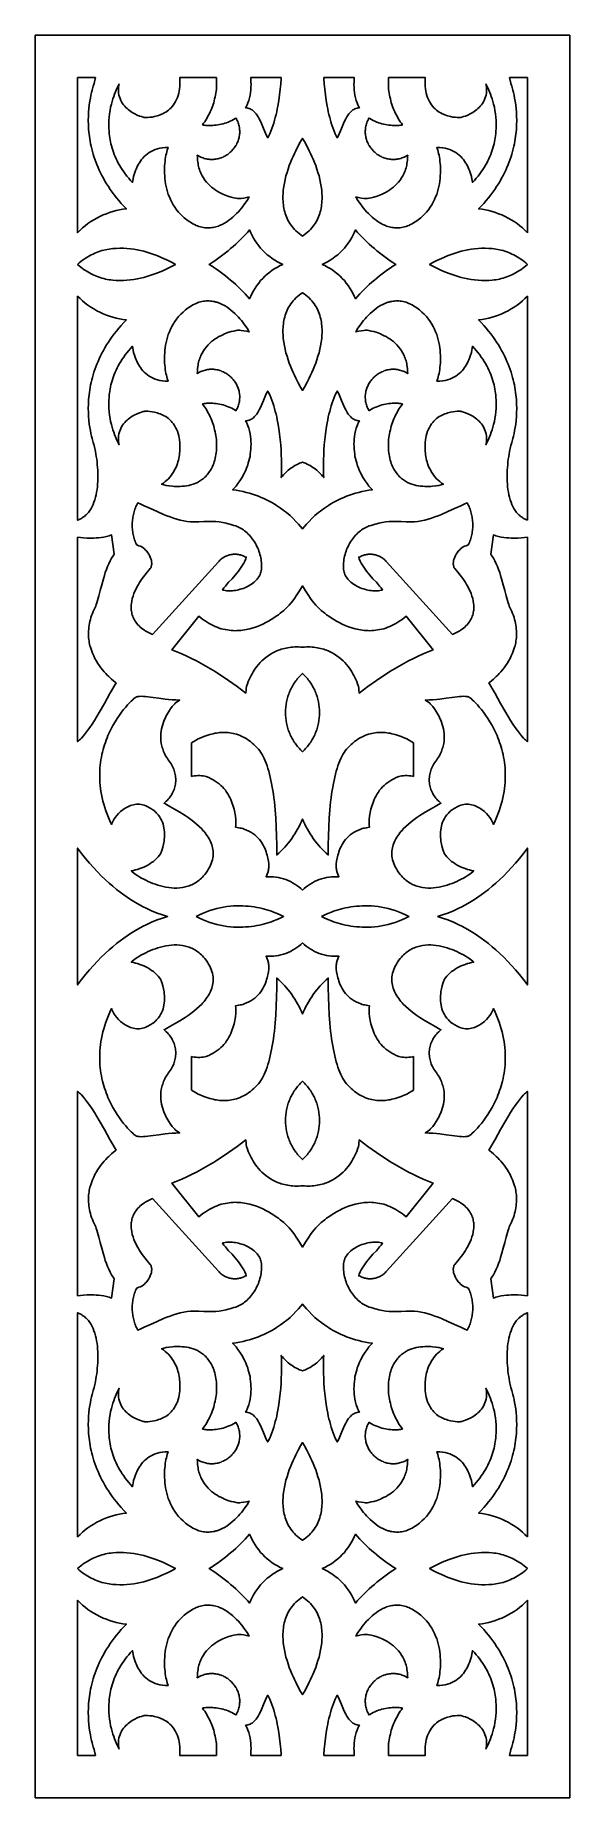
# Model space of a CAD drawing. Extents: x -252 to 252, y -832 to 832.
import ezdxf

# ---------------------------------------------------------------- set-up
doc = ezdxf.new("R2010")
doc.units = 0
doc.header["$MEASUREMENT"] = 0
doc.layers.add('LAYER_1', color=18, linetype='CONTINUOUS')

msp = doc.modelspace()

# ---------------------------------------------------------------- linework, layer by layer
at = {"layer": 'LAYER_1'}
for points in [[(-252.5, -832.5), (252.5, -832.5), (252.5, 832.5), (-252.5, 832.5)], [(-196.5, 788.4), (-196.9, 787), (-197.7, 784.4), (-198.8, 780.6), (-199.3, 778.3), (-199.9, 775.8), (-200.4, 773.1), (-200.9, 770.1), (-201.4, 766.9), (-201.8, 763.4), (-202.1, 759.8), (-202.3, 756), (-202.4, 752.1), (-202.3, 747.9), (-202.1, 743.6), (-201.6, 739.2), (-201.3, 737), (-201, 734.7), (-200.6, 732.3), (-200.2, 730), (-199.7, 727.6), (-199.1, 725.2), (-198.5, 722.8), (-197.8, 720.3), (-197, 717.8), (-196.2, 715.3), (-195.3, 712.8), (-194.3, 710.3), (-193.2, 707.7), (-192.1, 705.2), (-190.8, 702.6), (-189.5, 700), (-188.1, 697.4), (-186.6, 694.8), (-185.1, 692.2), (-183.4, 689.5), (-181.6, 686.9), (-179.8, 684.3), (-177.8, 681.6), (-175.7, 679), (-173.5, 676.4), (-171.3, 673.7), (-168.9, 671.1), (-166.4, 668.5), (-169.6, 668.1), (-172.8, 667.5), (-175.9, 666.9), (-179.1, 666), (-182.2, 665), (-185.3, 663.9), (-188.4, 662.7), (-191.4, 661.3), (-194.3, 659.8), (-197.2, 658.2), (-200, 656.4), (-202.7, 654.6), (-205.3, 652.6), (-207.8, 650.5), (-210.2, 648.3), (-212.5, 646), (-212.5, 792.5), (-195.7, 792.5)], [(-81.3, 792.2), (-81.2, 790.4), (-81.1, 788.6), (-81.1, 786.8), (-81.2, 785), (-81.3, 783.2), (-81.4, 781.4), (-81.6, 779.6), (-81.9, 777.8), (-82.2, 776), (-82.6, 774.2), (-83, 772.4), (-83.4, 770.6), (-83.9, 768.8), (-84.5, 767), (-85.1, 765.3), (-85.7, 763.6), (-86.4, 761.9), (-87.2, 760.2), (-87.9, 758.6), (-88.7, 756.9), (-89.6, 755.3), (-90.5, 753.8), (-91.4, 752.2), (-92.4, 750.7), (-93.4, 749.3), (-94.4, 747.9), (-93.5, 747.7), (-92.5, 747.5), (-91.4, 747.3), (-90.3, 747.2), (-89, 747.2), (-87.7, 747.2), (-86.3, 747.2), (-84.8, 747.2), (-83.3, 747.4), (-81.7, 747.5), (-80.1, 747.8), (-78.5, 748.1), (-76.8, 748.4), (-75.1, 748.8), (-73.4, 749.3), (-71.8, 749.9), (-70.1, 750.5), (-68.4, 751.2), (-66.8, 752), (-65.1, 752.9), (-63.6, 753.8), (-62.8, 754.3), (-62.2, 753.2), (-61.7, 752.1), (-61.2, 751), (-60.8, 749.9), (-60.4, 748.8), (-60.1, 747.7), (-59.8, 746.6), (-59.6, 745.5), (-59.5, 744.4), (-59.4, 743.3), (-59.3, 742.2), (-59.3, 741.1), (-59.3, 740.1), (-59.4, 739), (-59.5, 738), (-59.7, 736.9), (-59.9, 735.9), (-60.2, 734.9), (-60.5, 733.9), (-60.8, 732.9), (-61.2, 731.9), (-61.6, 731), (-62, 730.1), (-62.5, 729.1), (-63, 728.3), (-63.6, 727.4), (-64.1, 726.5), (-64.8, 725.7), (-65.4, 724.9), (-66.1, 724.1), (-66.8, 723.4), (-67.5, 722.6), (-68.3, 721.9), (-69, 721.3), (-69.8, 720.6), (-70.7, 720), (-71.5, 719.4), (-72.4, 718.9), (-73.3, 718.4), (-74.2, 717.9), (-75.1, 717.4), (-76.1, 717), (-77, 716.7), (-78, 716.3), (-79, 716), (-80, 715.8), (-81, 715.6), (-82.1, 715.4), (-83.1, 715.3), (-84.2, 715.2), (-85.2, 715.1), (-86.3, 715.2), (-87.4, 715.2), (-88.5, 715.3), (-89.6, 715.5), (-90.6, 715.7), (-91.7, 715.9), (-92.8, 716.2), (-93.9, 716.6), (-95, 717), (-96.1, 717.4), (-97.2, 717.9), (-98.3, 718.5), (-99.4, 719.1), (-99.3, 717.5), (-99.3, 715.9), (-99.1, 714.3), (-99, 712.8), (-98.7, 711.3), (-98.5, 709.9), (-98.2, 708.5), (-97.8, 707.1), (-97.4, 705.8), (-97, 704.5), (-96.5, 703.3), (-96, 702.1), (-94.9, 699.8), (-93.6, 697.7), (-92.2, 695.7), (-90.8, 693.8), (-89.2, 692.1), (-87.6, 690.5), (-86, 689), (-84.2, 687.7), (-82.5, 686.4), (-80.7, 685.3), (-78.9, 684.3), (-77.2, 683.3), (-75.4, 682.5), (-73.7, 681.8), (-72, 681.1), (-70.4, 680.5), (-67.4, 679.6), (-64.9, 678.9), (-62.8, 678.5), (-61.3, 678.3), (-60.6, 678.2), (-59.3, 678.3), (-58, 678.4), (-55.5, 678.7), (-53, 679.2), (-50.4, 679.7), (-50.9, 678.9), (-51.8, 677.3), (-53.3, 675), (-55.3, 672.2), (-56.5, 670.7), (-57.7, 669.1), (-59.1, 667.4), (-60.6, 665.7), (-62.2, 664.1), (-63.9, 662.4), (-65.7, 660.8), (-67.6, 659.2), (-69.6, 657.7), (-71.6, 656.2), (-73.8, 654.9), (-76, 653.8), (-78.3, 652.7), (-79.5, 652.3), (-80.7, 651.9), (-81.9, 651.5), (-83.1, 651.2), (-84.4, 651), (-85.7, 650.8), (-87, 650.6), (-88.3, 650.6), (-89.6, 650.5), (-90.9, 650.6), (-92.3, 650.7), (-93.6, 650.9), (-95, 651.1), (-96.4, 651.5), (-97.8, 651.9), (-99.2, 652.4), (-100.6, 652.9), (-102.1, 653.6), (-103.5, 654.3), (-105, 655.2), (-106.5, 656.1), (-108, 657.1), (-109.3, 658.1), (-110.5, 659.1), (-111.7, 660.1), (-112.9, 661.1), (-115.1, 663.2), (-117.1, 665.4), (-118.9, 667.7), (-120.6, 670), (-122.1, 672.3), (-123.5, 674.8), (-124.7, 677.2), (-125.8, 679.7), (-126.8, 682.2), (-127.6, 684.7), (-128.3, 687.2), (-128.9, 689.7), (-129.4, 692.2), (-129.8, 694.7), (-130, 697.2), (-130.2, 699.7), (-130.4, 702.1), (-130.4, 704.4), (-130.4, 706.7), (-130.3, 709), (-130.1, 711.2), (-129.9, 713.3), (-129.6, 715.3), (-129.3, 717.2), (-129, 719.1), (-128.6, 720.8), (-127.8, 723.9), (-127, 726.5), (-128.4, 726.5), (-129.7, 726.4), (-132.3, 726.2), (-134.7, 725.8), (-137, 725.2), (-139.2, 724.5), (-141.2, 723.6), (-143.1, 722.7), (-144.9, 721.6), (-146.5, 720.5), (-148, 719.2), (-149.5, 717.9), (-150.8, 716.5), (-152, 715.1), (-153.1, 713.6), (-154.1, 712.1), (-155, 710.6), (-155.8, 709.1), (-156.6, 707.6), (-157.3, 706.1), (-157.9, 704.6), (-158.8, 701.8), (-159.6, 699.2), (-160.1, 697), (-160.4, 695.3), (-160.6, 693.4), (-162.5, 695.4), (-164.2, 697.5), (-165.9, 699.5), (-167.4, 701.6), (-168.9, 703.6), (-170.3, 705.7), (-171.6, 707.7), (-172.8, 709.8), (-174, 711.8), (-175, 713.9), (-176, 715.9), (-176.9, 717.9), (-177.8, 719.9), (-178.5, 721.9), (-179.2, 723.9), (-179.9, 725.9), (-180.4, 727.9), (-181, 729.9), (-181.4, 731.8), (-181.8, 733.7), (-182.1, 735.6), (-182.4, 737.5), (-182.6, 739.4), (-182.8, 741.3), (-183, 744.9), (-183.1, 748.5), (-183, 751.9), (-182.7, 755.2), (-182.3, 758.4), (-181.8, 761.5), (-181.3, 764.5), (-180.6, 767.3), (-179.9, 769.9), (-179.2, 772.4), (-178.4, 774.7), (-177.7, 776.9), (-176.2, 780.5), (-174.9, 783.4), (-173.9, 785.4), (-173.3, 786.4), (-173.7, 784.1), (-173.8, 782), (-173.8, 779.9), (-173.7, 777.9), (-173.4, 776), (-172.9, 774.3), (-172.4, 772.6), (-171.7, 771), (-170.9, 769.5), (-170, 768.1), (-169, 766.7), (-168, 765.5), (-166.9, 764.3), (-165.8, 763.2), (-164.6, 762.2), (-163.4, 761.3), (-162.1, 760.4), (-160.9, 759.6), (-159.7, 758.9), (-158.5, 758.2), (-156.1, 757.1), (-154, 756.2), (-152.1, 755.6), (-150.5, 755.1), (-149.5, 754.9), (-148.9, 754.8), (-147.4, 754.8), (-146, 754.8), (-144.2, 755), (-142.1, 755.2), (-139.7, 755.7), (-138.5, 756), (-137.2, 756.3), (-135.9, 756.7), (-134.6, 757.2), (-133.2, 757.8), (-131.9, 758.4), (-130.6, 759.1), (-129.2, 759.9), (-127.9, 760.8), (-126.6, 761.8), (-125.4, 762.9), (-124.2, 764), (-123, 765.3), (-121.9, 766.8), (-120.8, 768.3), (-119.9, 769.9), (-119, 771.7), (-118.2, 773.7), (-117.5, 775.7), (-116.9, 777.9), (-116.5, 779.7), (-116.2, 781.9), (-115.9, 784.3), (-115.8, 786.9), (-115.8, 789.8), (-115.9, 792.5), (-81.4, 792.5)], [(-20.2, 791.4), (-20.6, 786.6), (-21, 781.5), (-21.6, 776.3), (-22.4, 771), (-23.3, 765.6), (-23.8, 762.9), (-24.4, 760.2), (-25, 757.5), (-25.7, 754.8), (-26.5, 752.2), (-27.2, 749.5), (-28.1, 746.9), (-29, 744.4), (-30, 741.9), (-31, 739.4), (-32.1, 737), (-32.8, 735.7), (-33.9, 737.8), (-34.9, 740), (-36.8, 744.5), (-38.8, 749.1), (-39.8, 751.3), (-40.8, 753.4), (-42, 755.5), (-43.2, 757.4), (-43.9, 758.2), (-44.6, 759.1), (-45.3, 759.9), (-46, 760.6), (-46.8, 761.3), (-47.7, 761.9), (-48.6, 762.4), (-49.5, 762.9), (-50.5, 763.3), (-51.5, 763.6), (-52.6, 763.8), (-53.7, 764), (-53.2, 764.9), (-52.3, 766.7), (-51.5, 768.7), (-50.8, 770.8), (-50.2, 773.4), (-49.6, 776), (-49.2, 778.5), (-48.9, 781), (-48.7, 783.5), (-48.6, 785.9), (-48.7, 788.3), (-48.8, 790.6), (-48.9, 792.5), (-20.2, 792.5)], [(48.8, 790.6), (48.7, 788.3), (48.6, 785.9), (48.7, 783.5), (48.9, 781), (49.2, 778.5), (49.6, 776), (50.2, 773.4), (50.8, 770.8), (51.5, 768.7), (52.3, 766.7), (53.2, 764.9), (53.7, 764), (52.6, 763.8), (51.5, 763.6), (50.5, 763.3), (49.5, 762.9), (48.6, 762.4), (47.7, 761.9), (46.8, 761.3), (46, 760.6), (45.3, 759.9), (44.6, 759.1), (43.9, 758.2), (43.2, 757.4), (42, 755.5), (40.8, 753.4), (39.8, 751.3), (38.8, 749.1), (36.8, 744.5), (34.9, 740), (33.9, 737.8), (32.8, 735.7), (32.1, 737), (31, 739.4), (30, 741.9), (29, 744.4), (28.1, 746.9), (27.2, 749.5), (26.5, 752.2), (25.7, 754.8), (25, 757.5), (24.4, 760.2), (23.8, 762.9), (23.3, 765.6), (22.4, 771), (21.6, 776.3), (21, 781.5), (20.6, 786.6), (20.2, 791.4), (20.2, 792.5), (48.9, 792.5)], [(115.8, 789.8), (115.8, 786.9), (115.9, 784.3), (116.2, 781.9), (116.5, 779.7), (116.9, 777.9), (117.5, 775.7), (118.2, 773.7), (119, 771.7), (119.9, 769.9), (120.8, 768.3), (121.9, 766.8), (123, 765.3), (124.2, 764), (125.4, 762.9), (126.6, 761.8), (127.9, 760.8), (129.2, 759.9), (130.6, 759.1), (131.9, 758.4), (133.2, 757.8), (134.6, 757.2), (135.9, 756.7), (137.2, 756.3), (138.5, 756), (139.7, 755.7), (142.1, 755.2), (144.2, 755), (146, 754.8), (147.4, 754.8), (148.9, 754.8), (149.5, 754.9), (150.5, 755.1), (152.1, 755.6), (154, 756.2), (156.1, 757.1), (158.5, 758.2), (159.7, 758.9), (160.9, 759.6), (162.1, 760.4), (163.4, 761.3), (164.6, 762.2), (165.8, 763.2), (166.9, 764.3), (168, 765.5), (169, 766.7), (170, 768.1), (170.9, 769.5), (171.7, 771), (172.4, 772.6), (172.9, 774.3), (173.4, 776), (173.7, 777.9), (173.8, 779.9), (173.8, 782), (173.7, 784.1), (173.3, 786.4), (173.9, 785.4), (174.9, 783.4), (176.2, 780.5), (177.7, 776.9), (178.4, 774.7), (179.2, 772.4), (179.9, 769.9), (180.6, 767.3), (181.3, 764.5), (181.8, 761.5), (182.3, 758.4), (182.7, 755.2), (183, 751.9), (183.1, 748.5), (183, 744.9), (182.8, 741.3), (182.6, 739.4), (182.4, 737.5), (182.1, 735.6), (181.8, 733.7), (181.4, 731.8), (181, 729.9), (180.4, 727.9), (179.9, 725.9), (179.2, 723.9), (178.5, 721.9), (177.8, 719.9), (176.9, 717.9), (176, 715.9), (175, 713.9), (174, 711.8), (172.8, 709.8), (171.6, 707.7), (170.3, 705.7), (168.9, 703.6), (167.4, 701.6), (165.9, 699.5), (164.2, 697.5), (162.5, 695.4), (160.6, 693.4), (160.4, 695.3), (160.1, 697), (159.6, 699.2), (158.8, 701.8), (157.9, 704.6), (157.3, 706.1), (156.6, 707.6), (155.8, 709.1), (155, 710.6), (154.1, 712.1), (153.1, 713.6), (152, 715.1), (150.8, 716.5), (149.5, 717.9), (148, 719.2), (146.5, 720.5), (144.9, 721.6), (143.1, 722.7), (141.2, 723.6), (139.2, 724.5), (137, 725.2), (134.7, 725.8), (132.3, 726.2), (129.7, 726.4), (128.4, 726.5), (127, 726.5), (127.8, 723.9), (128.6, 720.8), (129, 719.1), (129.3, 717.2), (129.6, 715.3), (129.9, 713.3), (130.1, 711.2), (130.3, 709), (130.4, 706.7), (130.4, 704.4), (130.4, 702.1), (130.2, 699.7), (130, 697.2), (129.8, 694.7), (129.4, 692.2), (128.9, 689.7), (128.3, 687.2), (127.6, 684.7), (126.8, 682.2), (125.8, 679.7), (124.7, 677.2), (123.5, 674.8), (122.1, 672.3), (120.6, 670), (118.9, 667.7), (117.1, 665.4), (115.1, 663.2), (112.9, 661.1), (111.7, 660.1), (110.5, 659.1), (109.3, 658.1), (108, 657.1), (106.5, 656.1), (105, 655.2), (103.5, 654.3), (102.1, 653.6), (100.6, 652.9), (99.2, 652.4), (97.8, 651.9), (96.4, 651.5), (95, 651.1), (93.6, 650.9), (92.3, 650.7), (90.9, 650.6), (89.6, 650.5), (88.3, 650.6), (87, 650.6), (85.7, 650.8), (84.4, 651), (83.1, 651.2), (81.9, 651.5), (80.7, 651.9), (79.5, 652.3), (78.3, 652.7), (76, 653.8), (73.8, 654.9), (71.6, 656.2), (69.6, 657.7), (67.6, 659.2), (65.7, 660.8), (63.9, 662.4), (62.2, 664.1), (60.6, 665.7), (59.1, 667.4), (57.7, 669.1), (56.5, 670.7), (55.3, 672.2), (53.3, 675), (51.8, 677.3), (50.9, 678.9), (50.4, 679.7), (53, 679.2), (55.5, 678.7), (58, 678.4), (59.3, 678.3), (60.6, 678.2), (61.3, 678.3), (62.8, 678.5), (64.9, 678.9), (67.4, 679.6), (70.4, 680.5), (72, 681.1), (73.7, 681.8), (75.4, 682.5), (77.2, 683.3), (78.9, 684.3), (80.7, 685.3), (82.5, 686.4), (84.2, 687.7), (86, 689), (87.6, 690.5), (89.2, 692.1), (90.8, 693.8), (92.2, 695.7), (93.6, 697.7), (94.9, 699.8), (96, 702.1), (96.5, 703.3), (97, 704.5), (97.4, 705.8), (97.8, 707.1), (98.2, 708.5), (98.5, 709.9), (98.7, 711.3), (99, 712.8), (99.1, 714.3), (99.3, 715.9), (99.3, 717.5), (99.4, 719.1), (98.3, 718.5), (97.2, 717.9), (96.1, 717.4), (95, 717), (93.9, 716.6), (92.8, 716.2), (91.7, 715.9), (90.6, 715.7), (89.6, 715.5), (88.5, 715.3), (87.4, 715.2), (86.3, 715.2), (85.2, 715.1), (84.2, 715.2), (83.1, 715.3), (82.1, 715.4), (81, 715.6), (80, 715.8), (79, 716), (78, 716.3), (77, 716.7), (76.1, 717), (75.1, 717.4), (74.2, 717.9), (73.3, 718.4), (72.4, 718.9), (71.5, 719.4), (70.7, 720), (69.8, 720.6), (69, 721.3), (68.3, 721.9), (67.5, 722.6), (66.8, 723.4), (66.1, 724.1), (65.4, 724.9), (64.8, 725.7), (64.1, 726.5), (63.6, 727.4), (63, 728.3), (62.5, 729.1), (62, 730.1), (61.6, 731), (61.2, 731.9), (60.8, 732.9), (60.5, 733.9), (60.2, 734.9), (59.9, 735.9), (59.7, 736.9), (59.5, 738), (59.4, 739), (59.3, 740.1), (59.3, 741.1), (59.3, 742.2), (59.4, 743.3), (59.5, 744.4), (59.6, 745.5), (59.8, 746.6), (60.1, 747.7), (60.4, 748.8), (60.8, 749.9), (61.2, 751), (61.7, 752.1), (62.2, 753.2), (62.8, 754.3), (63.6, 753.8), (65.1, 752.9), (66.8, 752), (68.4, 751.2), (70.1, 750.5), (71.8, 749.9), (73.4, 749.3), (75.1, 748.8), (76.8, 748.4), (78.5, 748.1), (80.1, 747.8), (81.7, 747.5), (83.3, 747.4), (84.8, 747.2), (86.3, 747.2), (87.7, 747.2), (89, 747.2), (90.3, 747.2), (91.4, 747.3), (92.5, 747.5), (93.5, 747.7), (94.4, 747.9), (93.4, 749.3), (92.4, 750.7), (91.4, 752.2), (90.5, 753.8), (89.6, 755.3), (88.7, 756.9), (87.9, 758.6), (87.2, 760.2), (86.4, 761.9), (85.7, 763.6), (85.1, 765.3), (84.5, 767), (83.9, 768.8), (83.4, 770.6), (83, 772.4), (82.6, 774.2), (82.2, 776), (81.9, 777.8), (81.6, 779.6), (81.4, 781.4), (81.3, 783.2), (81.2, 785), (81.1, 786.8), (81.1, 788.6), (81.2, 790.4), (81.3, 792.2), (81.4, 792.5), (115.9, 792.5)], [(212.5, 646), (210.2, 648.3), (207.8, 650.5), (205.3, 652.6), (202.7, 654.6), (200, 656.4), (197.2, 658.2), (194.3, 659.8), (191.4, 661.3), (188.4, 662.7), (185.3, 663.9), (182.2, 665), (179.1, 666), (175.9, 666.9), (172.8, 667.5), (169.6, 668.1), (166.4, 668.5), (168.9, 671.1), (171.3, 673.7), (173.5, 676.4), (175.7, 679), (177.8, 681.6), (179.8, 684.3), (181.6, 686.9), (183.4, 689.5), (185.1, 692.2), (186.6, 694.8), (188.1, 697.4), (189.5, 700), (190.8, 702.6), (192.1, 705.2), (193.2, 707.7), (194.3, 710.3), (195.3, 712.8), (196.2, 715.3), (197, 717.8), (197.8, 720.3), (198.5, 722.8), (199.1, 725.2), (199.7, 727.6), (200.2, 730), (200.6, 732.3), (201, 734.7), (201.3, 737), (201.6, 739.2), (202.1, 743.6), (202.3, 747.9), (202.4, 752.1), (202.3, 756), (202.1, 759.8), (201.8, 763.4), (201.4, 766.9), (200.9, 770.1), (200.4, 773.1), (199.9, 775.8), (199.3, 778.3), (198.8, 780.6), (197.7, 784.4), (196.9, 787), (196.5, 788.4), (195.7, 792.5), (212.5, 792.5)], [(1.8, 732), (4, 728), (6.4, 723.4), (7.6, 720.8), (8.9, 718.1), (10.1, 715.3), (11.3, 712.3), (12.5, 709.3), (13.6, 706.1), (14.6, 702.9), (15.6, 699.6), (16.4, 696.3), (17.1, 692.9), (17.7, 689.5), (18.2, 686.1), (18.4, 682.6), (18.5, 680.9), (18.5, 679.2), (18.5, 677.5), (18.4, 675.8), (18.3, 674.1), (18.1, 672.4), (17.9, 670.7), (17.6, 669), (17.2, 667.4), (16.8, 665.7), (16.3, 664.1), (15.8, 662.5), (15.1, 660.9), (14.5, 659.4), (13.7, 657.8), (12.9, 656.3), (11.9, 654.8), (11, 653.3), (9.9, 651.9), (8.7, 650.5), (7.5, 649.1), (6.2, 647.8), (4.8, 646.5), (3.3, 645.2), (1.7, 643.9), (0, 642.7), (-1.7, 643.9), (-3.3, 645.2), (-4.8, 646.5), (-6.2, 647.8), (-7.5, 649.1), (-8.7, 650.5), (-9.9, 651.9), (-11, 653.3), (-11.9, 654.8), (-12.9, 656.3), (-13.7, 657.8), (-14.5, 659.4), (-15.1, 660.9), (-15.8, 662.5), (-16.3, 664.1), (-16.8, 665.7), (-17.2, 667.4), (-17.6, 669), (-17.9, 670.7), (-18.1, 672.4), (-18.3, 674.1), (-18.4, 675.8), (-18.5, 677.5), (-18.5, 679.2), (-18.5, 680.9), (-18.4, 682.6), (-18.2, 686.1), (-17.7, 689.5), (-17.1, 692.9), (-16.4, 696.3), (-15.6, 699.6), (-14.6, 702.9), (-13.6, 706.1), (-12.5, 709.3), (-11.3, 712.3), (-10.1, 715.3), (-8.9, 718.1), (-7.6, 720.8), (-6.4, 723.4), (-4, 728), (-1.8, 732), (0, 735.1)], [(-48.9, 646), (-47.7, 643.4), (-46.4, 640.9), (-44.8, 638.4), (-43.2, 636), (-41.4, 633.7), (-39.6, 631.4), (-37.6, 629.2), (-35.5, 627.2), (-33.3, 625.2), (-31, 623.4), (-28.6, 621.6), (-26.2, 620), (-23.7, 618.5), (-21.2, 617.2), (-18.6, 616), (-21.2, 614.9), (-23.7, 613.5), (-26.2, 612.1), (-28.6, 610.5), (-31, 608.7), (-33.3, 606.9), (-35.5, 604.9), (-37.6, 602.8), (-39.6, 600.7), (-41.4, 598.4), (-43.2, 596.1), (-44.8, 593.7), (-46.4, 591.2), (-47.7, 588.7), (-48.9, 586.1), (-50, 583.5), (-52.1, 585.8), (-54.2, 588.1), (-56.4, 590.4), (-58.6, 592.6), (-60.8, 594.8), (-63.1, 596.9), (-65.5, 599.1), (-67.9, 601.1), (-70.3, 603.1), (-72.7, 605.1), (-75.2, 607.1), (-77.7, 608.9), (-80.3, 610.8), (-82.9, 612.6), (-85.5, 614.3), (-88.2, 616), (-85.5, 617.7), (-82.9, 619.5), (-80.3, 621.3), (-77.7, 623.1), (-75.2, 625), (-72.7, 627), (-70.3, 628.9), (-67.9, 631), (-65.5, 633), (-63.1, 635.1), (-60.8, 637.3), (-58.6, 639.5), (-56.4, 641.7), (-54.2, 644), (-52.1, 646.3), (-50, 648.6)], [(52.1, 646.3), (54.2, 644), (56.4, 641.7), (58.6, 639.5), (60.8, 637.3), (63.1, 635.1), (65.5, 633), (67.9, 631), (70.3, 628.9), (72.7, 627), (75.2, 625), (77.7, 623.1), (80.3, 621.3), (82.9, 619.5), (85.5, 617.7), (88.2, 616), (85.5, 614.3), (82.9, 612.6), (80.3, 610.8), (77.7, 608.9), (75.2, 607.1), (72.7, 605.1), (70.3, 603.1), (67.9, 601.1), (65.5, 599.1), (63.1, 596.9), (60.8, 594.8), (58.6, 592.6), (56.4, 590.4), (54.2, 588.1), (52.1, 585.8), (50, 583.5), (48.9, 586.1), (47.7, 588.7), (46.4, 591.2), (44.8, 593.7), (43.2, 596.1), (41.4, 598.4), (39.6, 600.7), (37.6, 602.8), (35.5, 604.9), (33.3, 606.9), (31, 608.7), (28.6, 610.5), (26.2, 612.1), (23.7, 613.5), (21.2, 614.9), (18.6, 616), (21.2, 617.2), (23.7, 618.5), (26.2, 620), (28.6, 621.6), (31, 623.4), (33.3, 625.2), (35.5, 627.2), (37.6, 629.2), (39.6, 631.4), (41.4, 633.7), (43.2, 636), (44.8, 638.4), (46.4, 640.9), (47.7, 643.4), (48.9, 646), (50, 648.6)], [(-169.2, 631.3), (-165.9, 631.1), (-162.6, 630.8), (-159.4, 630.3), (-156.2, 629.8), (-153.1, 629.1), (-150, 628.4), (-147, 627.5), (-144.1, 626.6), (-141.3, 625.7), (-138.6, 624.7), (-136, 623.7), (-133.6, 622.7), (-131.2, 621.6), (-126.9, 619.6), (-123.1, 617.7), (-120, 616), (-123.1, 614.4), (-126.9, 612.5), (-131.2, 610.4), (-133.6, 609.4), (-136, 608.4), (-138.6, 607.4), (-141.3, 606.4), (-144.1, 605.4), (-147, 604.6), (-150, 603.7), (-153.1, 603), (-156.2, 602.3), (-159.4, 601.7), (-162.6, 601.3), (-165.9, 601), (-169.2, 600.8), (-172.6, 600.7), (-175.9, 600.8), (-179.3, 601.1), (-181, 601.3), (-182.7, 601.6), (-184.4, 601.9), (-186.1, 602.2), (-187.8, 602.7), (-189.5, 603.1), (-191.2, 603.6), (-192.9, 604.2), (-194.6, 604.8), (-196.3, 605.5), (-197.9, 606.3), (-199.6, 607.1), (-201.3, 608), (-202.9, 608.9), (-204.5, 609.9), (-206.2, 611), (-207.8, 612.2), (-209.4, 613.4), (-210.9, 614.7), (-212.5, 616), (-210.9, 617.4), (-209.4, 618.7), (-207.8, 619.9), (-206.2, 621.1), (-204.5, 622.2), (-202.9, 623.2), (-201.3, 624.1), (-199.6, 625), (-197.9, 625.8), (-196.3, 626.5), (-194.6, 627.2), (-192.9, 627.9), (-191.2, 628.4), (-189.5, 629), (-187.8, 629.4), (-186.1, 629.8), (-184.4, 630.2), (-182.7, 630.5), (-181, 630.8), (-179.3, 631), (-175.9, 631.2), (-172.6, 631.4)], [(175.9, 631.2), (179.3, 631), (181, 630.8), (182.7, 630.5), (184.4, 630.2), (186.1, 629.8), (187.8, 629.4), (189.5, 629), (191.2, 628.4), (192.9, 627.9), (194.6, 627.2), (196.3, 626.5), (197.9, 625.8), (199.6, 625), (201.3, 624.1), (202.9, 623.2), (204.5, 622.2), (206.2, 621.1), (207.8, 619.9), (209.4, 618.7), (210.9, 617.4), (212.5, 616), (210.9, 614.7), (209.4, 613.4), (207.8, 612.2), (206.2, 611), (204.5, 609.9), (202.9, 608.9), (201.3, 608), (199.6, 607.1), (197.9, 606.3), (196.3, 605.5), (194.6, 604.8), (192.9, 604.2), (191.2, 603.6), (189.5, 603.1), (187.8, 602.7), (186.1, 602.2), (184.4, 601.9), (182.7, 601.6), (181, 601.3), (179.3, 601.1), (175.9, 600.8), (172.6, 600.7), (169.2, 600.8), (165.9, 601), (162.6, 601.3), (159.4, 601.7), (156.2, 602.3), (153.1, 603), (150, 603.7), (147, 604.6), (144.1, 605.4), (141.3, 606.4), (138.6, 607.4), (136, 608.4), (133.6, 609.4), (131.2, 610.4), (126.9, 612.5), (123.1, 614.4), (120, 616), (123.1, 617.7), (126.9, 619.6), (131.2, 621.6), (133.6, 622.7), (136, 623.7), (138.6, 624.7), (141.3, 625.7), (144.1, 626.6), (147, 627.5), (150, 628.4), (153.1, 629.1), (156.2, 629.8), (159.4, 630.3), (162.6, 630.8), (165.9, 631.1), (169.2, 631.3), (172.6, 631.4)], [(-210.2, 583.8), (-207.8, 581.6), (-205.3, 579.5), (-202.7, 577.5), (-200, 575.7), (-197.2, 573.9), (-194.3, 572.3), (-191.4, 570.8), (-188.4, 569.4), (-185.3, 568.1), (-182.2, 567), (-179.1, 566.1), (-175.9, 565.2), (-172.8, 564.5), (-169.6, 564), (-166.4, 563.6), (-168.9, 561), (-171.3, 558.4), (-173.5, 555.7), (-175.7, 553.1), (-177.8, 550.4), (-179.8, 547.8), (-181.6, 545.2), (-183.4, 542.5), (-185.1, 539.9), (-186.6, 537.3), (-188.1, 534.7), (-189.5, 532.1), (-190.8, 529.5), (-192.1, 526.9), (-193.2, 524.3), (-194.3, 521.8), (-195.3, 519.3), (-196.2, 516.7), (-197, 514.2), (-197.8, 511.8), (-198.5, 509.3), (-199.1, 506.9), (-199.7, 504.5), (-200.2, 502.1), (-200.6, 499.7), (-201, 497.4), (-201.3, 495.1), (-201.6, 492.9), (-202.1, 488.4), (-202.3, 484.1), (-202.4, 480), (-202.3, 476), (-202.1, 472.2), (-201.8, 468.6), (-201.4, 465.2), (-200.9, 462), (-200.4, 459), (-199.9, 456.3), (-199.3, 453.7), (-198.8, 451.5), (-197.7, 447.7), (-196.9, 445.1), (-196.5, 443.7), (-195.6, 439.2), (-195.2, 436.9), (-194.8, 434.4), (-194.4, 431.9), (-194.1, 429.4), (-193.9, 426.8), (-193.6, 424.2), (-193.5, 421.6), (-193.4, 419), (-193.3, 416.3), (-193.4, 413.7), (-193.4, 411.1), (-193.6, 408.5), (-193.8, 405.9), (-194.1, 403.3), (-194.5, 400.8), (-195, 398.4), (-195.6, 396), (-196.2, 393.7), (-197, 391.5), (-197.8, 389.3), (-198.8, 387.3), (-199.8, 385.3), (-201, 383.5), (-202.3, 381.7), (-203.7, 380.2), (-204.4, 379.4), (-205.2, 378.7), (-206, 378), (-206.8, 377.4), (-207.7, 376.8), (-208.6, 376.2), (-209.5, 375.7), (-210.5, 375.2), (-211.5, 374.8), (-212.5, 374.4), (-212.5, 586)], [(1.7, 588.1), (3.3, 586.9), (4.8, 585.6), (6.2, 584.3), (7.5, 583), (8.7, 581.6), (9.9, 580.2), (11, 578.7), (11.9, 577.3), (12.9, 575.8), (13.7, 574.3), (14.5, 572.7), (15.1, 571.1), (15.8, 569.6), (16.3, 568), (16.8, 566.3), (17.2, 564.7), (17.6, 563), (17.9, 561.4), (18.1, 559.7), (18.3, 558), (18.4, 556.3), (18.5, 554.6), (18.5, 552.9), (18.5, 551.2), (18.4, 549.4), (18.2, 546), (17.7, 542.6), (17.1, 539.2), (16.4, 535.8), (15.6, 532.4), (14.6, 529.2), (13.6, 525.9), (12.5, 522.8), (11.3, 519.8), (10.1, 516.8), (8.9, 514), (7.6, 511.3), (6.4, 508.7), (4, 504.1), (1.8, 500.1), (0, 497), (-1.8, 500.1), (-4, 504.1), (-6.4, 508.7), (-7.6, 511.3), (-8.9, 514), (-10.1, 516.8), (-11.3, 519.8), (-12.5, 522.8), (-13.6, 525.9), (-14.6, 529.2), (-15.6, 532.4), (-16.4, 535.8), (-17.1, 539.2), (-17.7, 542.6), (-18.2, 546), (-18.4, 549.4), (-18.5, 551.2), (-18.5, 552.9), (-18.5, 554.6), (-18.4, 556.3), (-18.3, 558), (-18.1, 559.7), (-17.9, 561.4), (-17.6, 563), (-17.2, 564.7), (-16.8, 566.3), (-16.3, 568), (-15.8, 569.6), (-15.1, 571.1), (-14.5, 572.7), (-13.7, 574.3), (-12.9, 575.8), (-11.9, 577.3), (-11, 578.7), (-9.9, 580.2), (-8.7, 581.6), (-7.5, 583), (-6.2, 584.3), (-4.8, 585.6), (-3.3, 586.9), (-1.7, 588.1), (0, 589.3)], [(212.5, 374.4), (211.5, 374.8), (210.5, 375.2), (209.5, 375.7), (208.6, 376.2), (207.7, 376.8), (206.8, 377.4), (206, 378), (205.2, 378.7), (204.4, 379.4), (203.7, 380.2), (202.3, 381.7), (201, 383.5), (199.8, 385.3), (198.8, 387.3), (197.8, 389.3), (197, 391.5), (196.2, 393.7), (195.6, 396), (195, 398.4), (194.5, 400.8), (194.1, 403.3), (193.8, 405.9), (193.6, 408.5), (193.4, 411.1), (193.4, 413.7), (193.3, 416.3), (193.4, 419), (193.5, 421.6), (193.6, 424.2), (193.9, 426.8), (194.1, 429.4), (194.4, 431.9), (194.8, 434.4), (195.2, 436.9), (195.6, 439.2), (196.5, 443.7), (196.9, 445.1), (197.7, 447.7), (198.8, 451.5), (199.3, 453.7), (199.9, 456.3), (200.4, 459), (200.9, 462), (201.4, 465.2), (201.8, 468.6), (202.1, 472.2), (202.3, 476), (202.4, 480), (202.3, 484.1), (202.1, 488.4), (201.6, 492.9), (201.3, 495.1), (201, 497.4), (200.6, 499.7), (200.2, 502.1), (199.7, 504.5), (199.1, 506.9), (198.5, 509.3), (197.8, 511.8), (197, 514.2), (196.2, 516.7), (195.3, 519.3), (194.3, 521.8), (193.2, 524.3), (192.1, 526.9), (190.8, 529.5), (189.5, 532.1), (188.1, 534.7), (186.6, 537.3), (185.1, 539.9), (183.4, 542.5), (181.6, 545.2), (179.8, 547.8), (177.8, 550.4), (175.7, 553.1), (173.5, 555.7), (171.3, 558.4), (168.9, 561), (166.4, 563.6), (169.6, 564), (172.8, 564.5), (175.9, 565.2), (179.1, 566.1), (182.2, 567), (185.3, 568.1), (188.4, 569.4), (191.4, 570.8), (194.3, 572.3), (197.2, 573.9), (200, 575.7), (202.7, 577.5), (205.3, 579.5), (207.8, 581.6), (210.2, 583.8), (212.5, 586)], [(-88.3, 581.5), (-87, 581.4), (-85.7, 581.3), (-84.4, 581.1), (-83.1, 580.9), (-81.9, 580.5), (-80.7, 580.2), (-79.5, 579.8), (-78.3, 579.3), (-76, 578.3), (-73.8, 577.1), (-71.6, 575.8), (-69.6, 574.4), (-67.6, 572.9), (-65.7, 571.3), (-63.9, 569.7), (-62.2, 568), (-60.6, 566.3), (-59.1, 564.7), (-57.7, 563), (-56.5, 561.4), (-55.3, 559.9), (-53.3, 557.1), (-51.8, 554.8), (-50.9, 553.2), (-50.4, 552.3), (-53, 552.9), (-55.5, 553.4), (-58, 553.7), (-59.3, 553.8), (-60.6, 553.8), (-61.3, 553.8), (-62.8, 553.6), (-64.9, 553.1), (-67.4, 552.5), (-70.4, 551.6), (-72, 551), (-73.7, 550.3), (-75.4, 549.6), (-77.2, 548.7), (-78.9, 547.8), (-80.7, 546.8), (-82.5, 545.7), (-84.2, 544.4), (-86, 543.1), (-87.6, 541.6), (-89.2, 540), (-90.8, 538.2), (-92.2, 536.4), (-93.6, 534.4), (-94.9, 532.3), (-96, 530), (-96.5, 528.8), (-97, 527.5), (-97.4, 526.3), (-97.8, 524.9), (-98.2, 523.6), (-98.5, 522.2), (-98.7, 520.8), (-99, 519.3), (-99.1, 517.8), (-99.3, 516.2), (-99.3, 514.6), (-99.4, 512.9), (-98.3, 513.6), (-97.2, 514.1), (-96.1, 514.7), (-95, 515.1), (-93.9, 515.5), (-92.8, 515.9), (-91.7, 516.2), (-90.6, 516.4), (-89.6, 516.6), (-88.5, 516.8), (-87.4, 516.9), (-86.3, 516.9), (-85.2, 516.9), (-84.2, 516.9), (-83.1, 516.8), (-82.1, 516.7), (-81, 516.5), (-80, 516.3), (-79, 516), (-78, 515.7), (-77, 515.4), (-76.1, 515), (-75.1, 514.6), (-74.2, 514.2), (-73.3, 513.7), (-72.4, 513.2), (-71.5, 512.6), (-70.7, 512.1), (-69.8, 511.5), (-69, 510.8), (-68.3, 510.1), (-67.5, 509.4), (-66.8, 508.7), (-66.1, 508), (-65.4, 507.2), (-64.8, 506.4), (-64.1, 505.6), (-63.6, 504.7), (-63, 503.8), (-62.5, 502.9), (-62, 502), (-61.6, 501.1), (-61.2, 500.1), (-60.8, 499.2), (-60.5, 498.2), (-60.2, 497.2), (-59.9, 496.2), (-59.7, 495.2), (-59.5, 494.1), (-59.4, 493.1), (-59.3, 492), (-59.3, 490.9), (-59.3, 489.9), (-59.4, 488.8), (-59.5, 487.7), (-59.6, 486.6), (-59.8, 485.5), (-60.1, 484.4), (-60.4, 483.3), (-60.8, 482.2), (-61.2, 481.1), (-61.7, 480), (-62.2, 478.9), (-62.8, 477.7), (-63.6, 478.3), (-65.1, 479.2), (-66.8, 480.1), (-68.4, 480.9), (-70.1, 481.6), (-71.8, 482.2), (-73.4, 482.8), (-75.1, 483.3), (-76.8, 483.7), (-78.5, 484), (-80.1, 484.3), (-81.7, 484.5), (-83.3, 484.7), (-84.8, 484.8), (-86.3, 484.9), (-87.7, 484.9), (-89, 484.9), (-90.3, 484.8), (-91.4, 484.7), (-92.5, 484.6), (-93.5, 484.4), (-94.4, 484.2), (-93.4, 482.8), (-92.4, 481.3), (-91.4, 479.8), (-90.5, 478.3), (-89.6, 476.7), (-88.7, 475.1), (-87.9, 473.5), (-87.2, 471.9), (-86.4, 470.2), (-85.7, 468.5), (-85.1, 466.8), (-84.5, 465), (-83.9, 463.3), (-83.4, 461.5), (-83, 459.7), (-82.6, 457.9), (-82.2, 456.1), (-81.9, 454.3), (-81.6, 452.5), (-81.4, 450.7), (-81.3, 448.9), (-81.2, 447.1), (-81.1, 445.2), (-81.1, 443.4), (-81.2, 441.7), (-81.3, 439.9), (-81.5, 438.1), (-81.8, 436.4), (-82.1, 434.6), (-82.5, 432.9), (-82.9, 431.2), (-83.4, 429.5), (-83.9, 428), (-84.5, 426.6), (-85.1, 425.2), (-85.7, 423.9), (-86.4, 422.7), (-87, 421.5), (-87.8, 420.3), (-88.5, 419.3), (-89.3, 418.2), (-90.1, 417.3), (-90.9, 416.3), (-91.8, 415.5), (-92.7, 414.6), (-93.6, 413.8), (-94.5, 413.1), (-95.4, 412.4), (-97.3, 411.2), (-99.3, 410.1), (-101.3, 409.2), (-103.3, 408.4), (-105.4, 407.8), (-107.5, 407.2), (-109.5, 406.8), (-111.6, 406.5), (-113.6, 406.4), (-115.6, 406.2), (-117.5, 406.2), (-119.4, 406.2), (-121.2, 406.3), (-122.9, 406.5), (-126.1, 406.8), (-128.8, 407.3), (-130.9, 407.7), (-133.1, 408.3), (-131.3, 409.5), (-129.7, 410.8), (-128.1, 412.2), (-126.7, 413.6), (-125.4, 415.1), (-124.2, 416.6), (-123, 418.1), (-122, 419.7), (-121.1, 421.3), (-120.2, 422.9), (-119.5, 424.5), (-118.8, 426.2), (-118.2, 427.9), (-117.7, 429.5), (-117.3, 431.2), (-116.9, 432.8), (-116.6, 434.5), (-116.3, 436.1), (-116.1, 437.7), (-115.9, 439.2), (-115.8, 442.3), (-115.8, 445.1), (-115.9, 447.8), (-116.2, 450.2), (-116.5, 452.3), (-116.9, 454.1), (-117.5, 456.4), (-118.2, 458.4), (-119, 460.3), (-119.9, 462.1), (-120.8, 463.8), (-121.9, 465.3), (-123, 466.7), (-124.2, 468), (-125.4, 469.2), (-126.6, 470.3), (-127.9, 471.3), (-129.2, 472.2), (-130.6, 473), (-131.9, 473.7), (-133.2, 474.3), (-134.6, 474.9), (-135.9, 475.3), (-137.2, 475.7), (-138.5, 476.1), (-139.7, 476.4), (-142.1, 476.8), (-144.2, 477.1), (-146, 477.3), (-147.4, 477.3), (-148.9, 477.3), (-149.5, 477.2), (-150.5, 477), (-152.1, 476.5), (-154, 475.8), (-156.1, 475), (-158.5, 473.8), (-159.7, 473.2), (-160.9, 472.5), (-162.1, 471.7), (-163.4, 470.8), (-164.6, 469.9), (-165.8, 468.8), (-166.9, 467.8), (-168, 466.6), (-169, 465.3), (-170, 464), (-170.9, 462.6), (-171.7, 461.1), (-172.4, 459.5), (-172.9, 457.8), (-173.4, 456), (-173.7, 454.2), (-173.8, 452.2), (-173.8, 450.1), (-173.7, 447.9), (-173.3, 445.7), (-173.9, 446.7), (-174.9, 448.7), (-176.2, 451.5), (-177.7, 455.2), (-178.4, 457.4), (-179.2, 459.7), (-179.9, 462.2), (-180.6, 464.8), (-181.3, 467.6), (-181.8, 470.6), (-182.3, 473.6), (-182.7, 476.8), (-183, 480.2), (-183.1, 483.6), (-183, 487.2), (-182.8, 490.8), (-182.6, 492.7), (-182.4, 494.5), (-182.1, 496.4), (-181.8, 498.3), (-181.4, 500.3), (-181, 502.2), (-180.4, 504.2), (-179.9, 506.1), (-179.2, 508.1), (-178.5, 510.1), (-177.8, 512.1), (-176.9, 514.2), (-176, 516.2), (-175, 518.2), (-174, 520.2), (-172.8, 522.3), (-171.6, 524.3), (-170.3, 526.4), (-168.9, 528.4), (-167.4, 530.5), (-165.9, 532.6), (-164.2, 534.6), (-162.5, 536.7), (-160.6, 538.7), (-160.4, 536.8), (-160.1, 535.1), (-159.6, 532.8), (-158.8, 530.3), (-157.9, 527.5), (-157.3, 526), (-156.6, 524.5), (-155.8, 523), (-155, 521.5), (-154.1, 520), (-153.1, 518.5), (-152, 517), (-150.8, 515.6), (-149.5, 514.2), (-148, 512.9), (-146.5, 511.6), (-144.9, 510.5), (-143.1, 509.4), (-141.2, 508.4), (-139.2, 507.6), (-137, 506.9), (-134.7, 506.3), (-132.3, 505.9), (-129.7, 505.7), (-128.4, 505.6), (-127, 505.6), (-127.8, 508.2), (-128.6, 511.3), (-129, 513), (-129.3, 514.9), (-129.6, 516.8), (-129.9, 518.8), (-130.1, 520.9), (-130.3, 523.1), (-130.4, 525.3), (-130.4, 527.6), (-130.4, 530), (-130.2, 532.4), (-130, 534.9), (-129.8, 537.3), (-129.4, 539.8), (-128.9, 542.3), (-128.3, 544.9), (-127.6, 547.4), (-126.8, 549.9), (-125.8, 552.4), (-124.7, 554.9), (-123.5, 557.3), (-122.1, 559.7), (-120.6, 562.1), (-118.9, 564.4), (-117.1, 566.7), (-115.1, 568.9), (-112.9, 571), (-111.7, 572), (-110.5, 573), (-109.3, 574), (-108, 575), (-106.5, 576), (-105, 576.9), (-103.5, 577.7), (-102.1, 578.5), (-100.6, 579.1), (-99.2, 579.7), (-97.8, 580.2), (-96.4, 580.6), (-95, 580.9), (-93.6, 581.2), (-92.3, 581.4), (-90.9, 581.5), (-89.6, 581.5)], [(90.9, 581.5), (92.3, 581.4), (93.6, 581.2), (95, 580.9), (96.4, 580.6), (97.8, 580.2), (99.2, 579.7), (100.6, 579.1), (102.1, 578.5), (103.5, 577.7), (105, 576.9), (106.5, 576), (108, 575), (109.3, 574), (110.5, 573), (111.7, 572), (112.9, 571), (115.1, 568.9), (117.1, 566.7), (118.9, 564.4), (120.6, 562.1), (122.1, 559.7), (123.5, 557.3), (124.7, 554.9), (125.8, 552.4), (126.8, 549.9), (127.6, 547.4), (128.3, 544.9), (128.9, 542.3), (129.4, 539.8), (129.8, 537.3), (130, 534.9), (130.2, 532.4), (130.4, 530), (130.4, 527.6), (130.4, 525.3), (130.3, 523.1), (130.1, 520.9), (129.9, 518.8), (129.6, 516.8), (129.3, 514.9), (129, 513), (128.6, 511.3), (127.8, 508.2), (127, 505.6), (128.4, 505.6), (129.7, 505.7), (132.3, 505.9), (134.7, 506.3), (137, 506.9), (139.2, 507.6), (141.2, 508.4), (143.1, 509.4), (144.9, 510.5), (146.5, 511.6), (148, 512.9), (149.5, 514.2), (150.8, 515.6), (152, 517), (153.1, 518.5), (154.1, 520), (155, 521.5), (155.8, 523), (156.6, 524.5), (157.3, 526), (157.9, 527.5), (158.8, 530.3), (159.6, 532.8), (160.1, 535.1), (160.4, 536.8), (160.6, 538.7), (162.5, 536.7), (164.2, 534.6), (165.9, 532.6), (167.4, 530.5), (168.9, 528.4), (170.3, 526.4), (171.6, 524.3), (172.8, 522.3), (174, 520.2), (175, 518.2), (176, 516.2), (176.9, 514.2), (177.8, 512.1), (178.5, 510.1), (179.2, 508.1), (179.9, 506.1), (180.4, 504.2), (181, 502.2), (181.4, 500.3), (181.8, 498.3), (182.1, 496.4), (182.4, 494.5), (182.6, 492.7), (182.8, 490.8), (183, 487.2), (183.1, 483.6), (183, 480.2), (182.7, 476.8), (182.3, 473.6), (181.8, 470.6), (181.3, 467.6), (180.6, 464.8), (179.9, 462.2), (179.2, 459.7), (178.4, 457.4), (177.7, 455.2), (176.2, 451.5), (174.9, 448.7), (173.9, 446.7), (173.3, 445.7), (173.7, 447.9), (173.8, 450.1), (173.8, 452.2), (173.7, 454.2), (173.4, 456), (172.9, 457.8), (172.4, 459.5), (171.7, 461.1), (170.9, 462.6), (170, 464), (169, 465.3), (168, 466.6), (166.9, 467.8), (165.8, 468.8), (164.6, 469.9), (163.4, 470.8), (162.1, 471.7), (160.9, 472.5), (159.7, 473.2), (158.5, 473.8), (156.1, 475), (154, 475.8), (152.1, 476.5), (150.5, 477), (149.5, 477.2), (148.9, 477.3), (147.4, 477.3), (146, 477.3), (144.2, 477.1), (142.1, 476.8), (139.7, 476.4), (138.5, 476.1), (137.2, 475.7), (135.9, 475.3), (134.6, 474.9), (133.2, 474.3), (131.9, 473.7), (130.6, 473), (129.2, 472.2), (127.9, 471.3), (126.6, 470.3), (125.4, 469.2), (124.2, 468), (123, 466.7), (121.9, 465.3), (120.8, 463.8), (119.9, 462.1), (119, 460.3), (118.2, 458.4), (117.5, 456.4), (116.9, 454.1), (116.5, 452.3), (116.2, 450.2), (115.9, 447.8), (115.8, 445.1), (115.8, 442.3), (115.9, 439.2), (116.1, 437.7), (116.3, 436.1), (116.6, 434.5), (116.9, 432.8), (117.3, 431.2), (117.7, 429.5), (118.2, 427.9), (118.8, 426.2), (119.5, 424.5), (120.2, 422.9), (121.1, 421.3), (122, 419.7), (123, 418.1), (124.2, 416.6), (125.4, 415.1), (126.7, 413.6), (128.1, 412.2), (129.7, 410.8), (131.3, 409.5), (133.1, 408.3), (130.9, 407.7), (128.8, 407.3), (126.1, 406.8), (122.9, 406.5), (121.2, 406.3), (119.4, 406.2), (117.5, 406.2), (115.6, 406.2), (113.6, 406.4), (111.6, 406.5), (109.5, 406.8), (107.5, 407.2), (105.4, 407.8), (103.3, 408.4), (101.3, 409.2), (99.3, 410.1), (97.3, 411.2), (95.4, 412.4), (94.5, 413.1), (93.6, 413.8), (92.7, 414.6), (91.8, 415.5), (90.9, 416.3), (90.1, 417.3), (89.3, 418.2), (88.5, 419.3), (87.8, 420.3), (87, 421.5), (86.4, 422.7), (85.7, 423.9), (85.1, 425.2), (84.5, 426.6), (83.9, 428), (83.4, 429.5), (82.9, 431.2), (82.5, 432.9), (82.1, 434.6), (81.8, 436.4), (81.5, 438.1), (81.3, 439.9), (81.2, 441.7), (81.1, 443.4), (81.1, 445.2), (81.2, 447.1), (81.3, 448.9), (81.4, 450.7), (81.6, 452.5), (81.9, 454.3), (82.2, 456.1), (82.6, 457.9), (83, 459.7), (83.4, 461.5), (83.9, 463.3), (84.5, 465), (85.1, 466.8), (85.7, 468.5), (86.4, 470.2), (87.2, 471.9), (87.9, 473.5), (88.7, 475.1), (89.6, 476.7), (90.5, 478.3), (91.4, 479.8), (92.4, 481.3), (93.4, 482.8), (94.4, 484.2), (93.5, 484.4), (92.5, 484.6), (91.4, 484.7), (90.3, 484.8), (89, 484.9), (87.7, 484.9), (86.3, 484.9), (84.8, 484.8), (83.3, 484.7), (81.7, 484.5), (80.1, 484.3), (78.5, 484), (76.8, 483.7), (75.1, 483.3), (73.4, 482.8), (71.8, 482.2), (70.1, 481.6), (68.4, 480.9), (66.8, 480.1), (65.1, 479.2), (63.6, 478.3), (62.8, 477.7), (62.2, 478.9), (61.7, 480), (61.2, 481.1), (60.8, 482.2), (60.4, 483.3), (60.1, 484.4), (59.8, 485.5), (59.6, 486.6), (59.5, 487.7), (59.4, 488.8), (59.3, 489.9), (59.3, 490.9), (59.3, 492), (59.4, 493.1), (59.5, 494.1), (59.7, 495.2), (59.9, 496.2), (60.2, 497.2), (60.5, 498.2), (60.8, 499.2), (61.2, 500.1), (61.6, 501.1), (62, 502), (62.5, 502.9), (63, 503.8), (63.6, 504.7), (64.1, 505.6), (64.8, 506.4), (65.4, 507.2), (66.1, 508), (66.8, 508.7), (67.5, 509.4), (68.3, 510.1), (69, 510.8), (69.8, 511.5), (70.7, 512.1), (71.5, 512.6), (72.4, 513.2), (73.3, 513.7), (74.2, 514.2), (75.1, 514.6), (76.1, 515), (77, 515.4), (78, 515.7), (79, 516), (80, 516.3), (81, 516.5), (82.1, 516.7), (83.1, 516.8), (84.2, 516.9), (85.2, 516.9), (86.3, 516.9), (87.4, 516.9), (88.5, 516.8), (89.6, 516.6), (90.6, 516.4), (91.7, 516.2), (92.8, 515.9), (93.9, 515.5), (95, 515.1), (96.1, 514.7), (97.2, 514.1), (98.3, 513.6), (99.4, 512.9), (99.3, 514.6), (99.3, 516.2), (99.1, 517.8), (99, 519.3), (98.7, 520.8), (98.5, 522.2), (98.2, 523.6), (97.8, 524.9), (97.4, 526.3), (97, 527.5), (96.5, 528.8), (96, 530), (94.9, 532.3), (93.6, 534.4), (92.2, 536.4), (90.8, 538.2), (89.2, 540), (87.6, 541.6), (86, 543.1), (84.2, 544.4), (82.5, 545.7), (80.7, 546.8), (78.9, 547.8), (77.2, 548.7), (75.4, 549.6), (73.7, 550.3), (72, 551), (70.4, 551.6), (67.4, 552.5), (64.9, 553.1), (62.8, 553.6), (61.3, 553.8), (60.6, 553.8), (59.3, 553.8), (58, 553.7), (55.5, 553.4), (53, 552.9), (50.4, 552.3), (50.9, 553.2), (51.8, 554.8), (53.3, 557.1), (55.3, 559.9), (56.5, 561.4), (57.7, 563), (59.1, 564.7), (60.6, 566.3), (62.2, 568), (63.9, 569.7), (65.7, 571.3), (67.6, 572.9), (69.6, 574.4), (71.6, 575.8), (73.8, 577.1), (76, 578.3), (78.3, 579.3), (79.5, 579.8), (80.7, 580.2), (81.9, 580.5), (83.1, 580.9), (84.4, 581.1), (85.7, 581.3), (87, 581.4), (88.3, 581.5), (89.6, 581.5)], [(33.9, 494.3), (34.9, 492.1), (36.8, 487.6), (38.8, 483), (39.8, 480.8), (40.8, 478.6), (42, 476.6), (43.2, 474.7), (43.9, 473.8), (44.6, 473), (45.3, 472.2), (46, 471.5), (46.8, 470.8), (47.7, 470.2), (48.6, 469.7), (49.5, 469.2), (50.5, 468.8), (51.5, 468.5), (52.6, 468.2), (53.7, 468.1), (53.2, 467.2), (52.3, 465.4), (51.5, 463.4), (50.8, 461.3), (50.2, 458.7), (49.6, 456.1), (49.2, 453.6), (48.9, 451.1), (48.7, 448.6), (48.6, 446.2), (48.7, 443.8), (48.8, 441.5), (49, 439.2), (49.3, 436.9), (49.6, 434.7), (50.1, 432.6), (50.6, 430.5), (51.2, 428.5), (51.8, 426.5), (52.5, 424.5), (53.2, 422.7), (54, 420.9), (54.8, 419.1), (55.6, 417.5), (56.5, 415.9), (57.4, 414.3), (59.2, 411.5), (61, 408.9), (62.8, 406.6), (64.5, 404.7), (66, 403.1), (62.7, 402.6), (59.4, 402.1), (56.2, 401.4), (53.1, 400.7), (50.1, 399.9), (47.2, 399), (44.4, 398), (41.6, 397), (39, 395.9), (36.4, 394.8), (33.9, 393.6), (31.5, 392.3), (29.1, 391.1), (26.9, 389.8), (24.7, 388.4), (22.7, 387.1), (20.7, 385.7), (18.7, 384.3), (16.9, 382.9), (15.1, 381.5), (11.8, 378.7), (8.9, 375.9), (6.2, 373.2), (3.8, 370.7), (1.8, 368.3), (0, 366.1), (-1.8, 368.3), (-3.8, 370.7), (-6.2, 373.2), (-8.9, 375.9), (-11.8, 378.7), (-15.1, 381.5), (-16.9, 382.9), (-18.7, 384.3), (-20.7, 385.7), (-22.7, 387.1), (-24.7, 388.4), (-26.9, 389.8), (-29.1, 391.1), (-31.5, 392.3), (-33.9, 393.6), (-36.4, 394.8), (-39, 395.9), (-41.6, 397), (-44.4, 398), (-47.2, 399), (-50.1, 399.9), (-53.1, 400.7), (-56.2, 401.4), (-59.4, 402.1), (-62.7, 402.6), (-66, 403.1), (-64.5, 404.7), (-62.8, 406.6), (-61, 408.9), (-59.2, 411.5), (-57.4, 414.3), (-56.5, 415.9), (-55.6, 417.5), (-54.8, 419.1), (-54, 420.9), (-53.2, 422.7), (-52.5, 424.5), (-51.8, 426.5), (-51.2, 428.5), (-50.6, 430.5), (-50.1, 432.6), (-49.6, 434.7), (-49.3, 436.9), (-49, 439.2), (-48.8, 441.5), (-48.7, 443.8), (-48.6, 446.2), (-48.7, 448.6), (-48.9, 451.1), (-49.2, 453.6), (-49.6, 456.1), (-50.2, 458.7), (-50.8, 461.3), (-51.5, 463.4), (-52.3, 465.4), (-53.2, 467.2), (-53.7, 468.1), (-52.6, 468.2), (-51.5, 468.5), (-50.5, 468.8), (-49.5, 469.2), (-48.6, 469.7), (-47.7, 470.2), (-46.8, 470.8), (-46, 471.5), (-45.3, 472.2), (-44.6, 473), (-43.9, 473.8), (-43.2, 474.7), (-42, 476.6), (-40.8, 478.6), (-39.8, 480.8), (-38.8, 483), (-36.8, 487.6), (-34.9, 492.1), (-33.9, 494.3), (-32.8, 496.3), (-32.1, 495.1), (-31, 492.7), (-30, 490.2), (-29, 487.7), (-28.1, 485.1), (-27.2, 482.5), (-26.5, 479.9), (-25.7, 477.2), (-25, 474.6), (-24.4, 471.9), (-23.8, 469.2), (-23.3, 466.5), (-22.4, 461.1), (-21.6, 455.8), (-21, 450.6), (-20.6, 445.5), (-20.2, 440.7), (-20, 436.1), (-19.9, 431.8), (-19.8, 427.9), (-19.8, 424.4), (-19.8, 421.4), (-19.9, 416.8), (-20, 414.7), (-19, 415.9), (-18, 417.1), (-16.9, 418.3), (-15.8, 419.4), (-14.7, 420.5), (-13.5, 421.5), (-12.3, 422.5), (-11, 423.4), (-9.7, 424.3), (-8.4, 425.2), (-7.1, 426), (-5.7, 426.7), (-4.3, 427.4), (-2.9, 428.1), (-1.5, 428.7), (0, 429.2), (1.5, 428.7), (2.9, 428.1), (4.3, 427.4), (5.7, 426.7), (7.1, 426), (8.4, 425.2), (9.7, 424.3), (11, 423.4), (12.3, 422.5), (13.5, 421.5), (14.7, 420.5), (15.8, 419.4), (16.9, 418.3), (18, 417.1), (19, 415.9), (20, 414.7), (19.9, 416.8), (19.8, 421.4), (19.8, 424.4), (19.8, 427.9), (19.9, 431.8), (20, 436.1), (20.2, 440.7), (20.6, 445.5), (21, 450.6), (21.6, 455.8), (22.4, 461.1), (23.3, 466.5), (23.8, 469.2), (24.4, 471.9), (25, 474.6), (25.7, 477.2), (26.5, 479.9), (27.2, 482.5), (28.1, 485.1), (29, 487.7), (30, 490.2), (31, 492.7), (32.1, 495.1), (32.8, 496.3)], [(-152.7, 389.4), (-149.6, 388.1), (-143.5, 385.3), (-137.3, 382.5), (-131.2, 379.9), (-128.1, 378.6), (-125, 377.4), (-121.8, 376.4), (-118.7, 375.4), (-115.5, 374.5), (-112.2, 373.8), (-109, 373.2), (-105.7, 372.8), (-104.1, 372.7), (-102.3, 372.7), (-98.1, 372.9), (-93.3, 373.2), (-90.7, 373.3), (-87.9, 373.3), (-84.9, 373.2), (-81.9, 373), (-78.7, 372.7), (-75.4, 372.2), (-72, 371.6), (-70.2, 371.1), (-68.5, 370.7), (-66.7, 370.1), (-64.9, 369.5), (-63, 368.9), (-61.1, 368.1), (-59.8, 367.5), (-58.5, 366.9), (-57.2, 366.1), (-55.9, 365.3), (-54.7, 364.4), (-53.5, 363.4), (-52.4, 362.4), (-51.2, 361.3), (-50.1, 360.2), (-49.1, 359), (-48.1, 357.8), (-47.1, 356.5), (-46.2, 355.2), (-45.4, 353.8), (-44.5, 352.4), (-43.8, 351), (-43, 349.5), (-42.3, 348.1), (-41.7, 346.6), (-41.2, 345), (-40.6, 343.5), (-40.2, 342), (-39.8, 340.4), (-39.4, 338.9), (-39.2, 337.3), (-38.9, 335.7), (-38.8, 334.2), (-38.7, 332.7), (-38.7, 331.1), (-38.7, 329.6), (-38.8, 328.1), (-39, 326.7), (-39.3, 325.4), (-39.6, 324.2), (-40.1, 323), (-40.7, 321.9), (-41.3, 320.8), (-42.1, 319.7), (-42.9, 318.6), (-43.8, 317.6), (-44.8, 316.7), (-45.8, 315.7), (-46.9, 314.9), (-48.1, 314), (-49.3, 313.2), (-50.6, 312.5), (-51.9, 311.8), (-53.3, 311.1), (-54.6, 310.5), (-56, 310), (-57.5, 309.5), (-58.9, 309.1), (-60.4, 308.7), (-61.8, 308.4), (-63.3, 308.1), (-64.8, 307.9), (-66.2, 307.8), (-67.7, 307.7), (-69.1, 307.7), (-70.5, 307.7), (-71.9, 307.8), (-73.2, 308), (-74.5, 308.3), (-75.7, 308.6), (-74.3, 310.4), (-72.9, 312.2), (-69.8, 315.7), (-66.6, 319.1), (-63.5, 322.6), (-62, 324.4), (-60.6, 326.2), (-59.2, 328), (-57.8, 329.9), (-56.6, 331.8), (-55.5, 333.8), (-54.5, 335.8), (-53.6, 337.9), (-53.2, 339.1), (-53.2, 339.5), (-53.7, 339.5), (-54.5, 339.9), (-55.3, 340.3), (-56.2, 340.7), (-57, 341), (-57.8, 341.3), (-58.7, 341.6), (-59.5, 341.8), (-60.4, 341.9), (-61.3, 342.1), (-62.1, 342.2), (-63, 342.2), (-63.9, 342.2), (-64.7, 342.2), (-65.6, 342.2), (-66.5, 342.1), (-67.3, 342), (-68.2, 341.8), (-69, 341.6), (-69.8, 341.4), (-70.7, 341.1), (-71.5, 340.8), (-72.3, 340.4), (-73.1, 340.1), (-73.8, 339.7), (-74.6, 339.2), (-75.3, 338.7), (-76.1, 338.2), (-76.8, 337.7), (-77.4, 337.1), (-78.1, 336.5), (-78.7, 335.8), (-79.3, 335.1), (-141.6, 266.5), (-145.6, 268.2), (-147.5, 269.2), (-148.5, 269.8), (-149.4, 270.4), (-150.8, 271.4), (-152.1, 272.4), (-153.3, 273.4), (-154.4, 274.5), (-155.5, 275.6), (-156.4, 276.7), (-157.3, 277.8), (-158.1, 278.9), (-158.8, 280.1), (-159.4, 281.2), (-159.9, 282.4), (-160.4, 283.6), (-160.8, 284.7), (-161.2, 285.9), (-161.4, 287.1), (-161.6, 288.3), (-161.8, 289.5), (-161.9, 290.7), (-161.9, 291.9), (-161.9, 293.1), (-161.8, 294.4), (-161.7, 295.6), (-161.3, 297.9), (-160.8, 300.3), (-160.1, 302.7), (-159.3, 305), (-158.3, 307.2), (-157.3, 309.4), (-156.2, 311.6), (-155.1, 313.6), (-153.9, 315.6), (-152.6, 317.5), (-151.4, 319.3), (-149.1, 322.5), (-146.9, 325.2), (-145.2, 327.3), (-144, 328.7), (-143.4, 329.5), (-143.1, 330.1), (-142.9, 330.8), (-142.7, 331.4), (-142.6, 332.1), (-142.5, 332.8), (-142.5, 333.6), (-142.6, 335), (-142.8, 336.5), (-143.2, 338), (-143.8, 339.5), (-144.4, 341), (-145.2, 342.4), (-146.1, 343.7), (-147.1, 345), (-148.2, 346.2), (-149.3, 347.3), (-150.5, 348.2), (-151.7, 349.1), (-153, 349.7), (-154.5, 350.3), (-155.9, 350.8), (-156.6, 351), (-157.2, 352.2), (-157.7, 353.4), (-158.1, 354.6), (-158.6, 355.8), (-159, 357.1), (-159.3, 358.3), (-159.6, 359.5), (-159.9, 360.8), (-160.2, 362.1), (-160.4, 363.3), (-160.5, 364.6), (-160.7, 365.9), (-160.8, 367.1), (-160.8, 368.4), (-160.9, 369.7), (-160.9, 371), (-160.8, 372.2), (-160.7, 373.5), (-160.6, 374.8), (-160.4, 376), (-160.3, 377.3), (-160, 378.6), (-159.8, 379.8), (-159.5, 381.1), (-159.1, 382.3), (-158.7, 383.5), (-158.3, 384.8), (-157.9, 386), (-157.4, 387.2), (-156.9, 388.4), (-156.3, 389.5), (-155.7, 390.7)], [(156.3, 389.5), (156.9, 388.4), (157.4, 387.2), (157.9, 386), (158.3, 384.8), (158.7, 383.5), (159.1, 382.3), (159.5, 381.1), (159.8, 379.8), (160, 378.6), (160.3, 377.3), (160.4, 376), (160.6, 374.8), (160.7, 373.5), (160.8, 372.2), (160.9, 371), (160.9, 369.7), (160.8, 368.4), (160.8, 367.1), (160.7, 365.9), (160.5, 364.6), (160.4, 363.3), (160.2, 362.1), (159.9, 360.8), (159.6, 359.5), (159.3, 358.3), (159, 357.1), (158.6, 355.8), (158.1, 354.6), (157.7, 353.4), (157.2, 352.2), (156.6, 351), (155.9, 350.8), (154.5, 350.3), (153, 349.7), (151.7, 349.1), (150.5, 348.2), (149.3, 347.3), (148.2, 346.2), (147.1, 345), (146.1, 343.7), (145.2, 342.4), (144.4, 341), (143.8, 339.5), (143.2, 338), (142.8, 336.5), (142.6, 335), (142.5, 333.6), (142.5, 332.8), (142.6, 332.1), (142.7, 331.4), (142.9, 330.8), (143.1, 330.1), (143.4, 329.5), (144, 328.7), (145.2, 327.3), (146.9, 325.2), (149.1, 322.5), (151.4, 319.3), (152.6, 317.5), (153.9, 315.6), (155.1, 313.6), (156.2, 311.6), (157.3, 309.4), (158.3, 307.2), (159.3, 305), (160.1, 302.7), (160.8, 300.3), (161.3, 297.9), (161.7, 295.6), (161.8, 294.4), (161.9, 293.1), (161.9, 291.9), (161.9, 290.7), (161.8, 289.5), (161.6, 288.3), (161.4, 287.1), (161.2, 285.9), (160.8, 284.7), (160.4, 283.6), (159.9, 282.4), (159.4, 281.2), (158.8, 280.1), (158.1, 278.9), (157.3, 277.8), (156.4, 276.7), (155.5, 275.6), (154.4, 274.5), (153.3, 273.4), (152.1, 272.4), (150.8, 271.4), (149.4, 270.4), (148.5, 269.8), (147.5, 269.2), (145.6, 268.2), (141.6, 266.5), (79.3, 335.1), (78.7, 335.8), (78.1, 336.5), (77.4, 337.1), (76.8, 337.7), (76.1, 338.2), (75.3, 338.7), (74.6, 339.2), (73.8, 339.7), (73.1, 340.1), (72.3, 340.4), (71.5, 340.8), (70.7, 341.1), (69.8, 341.4), (69, 341.6), (68.2, 341.8), (67.3, 342), (66.5, 342.1), (65.6, 342.2), (64.7, 342.2), (63.9, 342.2), (63, 342.2), (62.1, 342.2), (61.3, 342.1), (60.4, 341.9), (59.5, 341.8), (58.7, 341.6), (57.8, 341.3), (57, 341), (56.2, 340.7), (55.3, 340.3), (54.5, 339.9), (53.7, 339.5), (53.2, 339.5), (53.2, 339.1), (53.6, 337.9), (54.5, 335.8), (55.5, 333.8), (56.6, 331.8), (57.8, 329.9), (59.2, 328), (60.6, 326.2), (62, 324.4), (63.5, 322.6), (66.6, 319.1), (69.8, 315.7), (72.9, 312.2), (74.3, 310.4), (75.7, 308.6), (74.5, 308.3), (73.2, 308), (71.9, 307.8), (70.5, 307.7), (69.1, 307.7), (67.7, 307.7), (66.2, 307.8), (64.8, 307.9), (63.3, 308.1), (61.8, 308.4), (60.4, 308.7), (58.9, 309.1), (57.5, 309.5), (56, 310), (54.6, 310.5), (53.3, 311.1), (51.9, 311.8), (50.6, 312.5), (49.3, 313.2), (48.1, 314), (46.9, 314.9), (45.8, 315.7), (44.8, 316.7), (43.8, 317.6), (42.9, 318.6), (42.1, 319.7), (41.3, 320.8), (40.7, 321.9), (40.1, 323), (39.6, 324.2), (39.3, 325.4), (39, 326.7), (38.8, 328.1), (38.7, 329.6), (38.7, 331.1), (38.7, 332.7), (38.8, 334.2), (38.9, 335.7), (39.2, 337.3), (39.4, 338.9), (39.8, 340.4), (40.2, 342), (40.6, 343.5), (41.2, 345), (41.7, 346.6), (42.3, 348.1), (43, 349.5), (43.8, 351), (44.5, 352.4), (45.4, 353.8), (46.2, 355.2), (47.1, 356.5), (48.1, 357.8), (49.1, 359), (50.1, 360.2), (51.2, 361.3), (52.4, 362.4), (53.5, 363.4), (54.7, 364.4), (55.9, 365.3), (57.2, 366.1), (58.5, 366.9), (59.8, 367.5), (61.1, 368.1), (63, 368.9), (64.9, 369.5), (66.7, 370.1), (68.5, 370.7), (70.2, 371.1), (72, 371.6), (75.4, 372.2), (78.7, 372.7), (81.9, 373), (84.9, 373.2), (87.9, 373.3), (90.7, 373.3), (93.3, 373.2), (98.1, 372.9), (102.3, 372.7), (104.1, 372.7), (105.7, 372.8), (109, 373.2), (112.2, 373.8), (115.5, 374.5), (118.7, 375.4), (121.8, 376.4), (125, 377.4), (128.1, 378.6), (131.2, 379.9), (137.3, 382.5), (143.5, 385.3), (149.6, 388.1), (152.7, 389.4), (155.7, 390.7)], [(-178, 342.2), (-178.3, 341.8), (-179, 340.7), (-180.4, 338.4), (-181.8, 335.9), (-183, 333.2), (-184.2, 330.5), (-185.3, 327.7), (-186.3, 324.9), (-187.2, 322), (-188.1, 319.1), (-189.7, 313.4), (-191.2, 307.9), (-192.5, 302.9), (-193.7, 298.4), (-194.3, 296.4), (-194.8, 294.7), (-195.4, 293.2), (-195.9, 292), (-196.9, 290), (-197.8, 288.1), (-198.5, 286.2), (-199.2, 284.3), (-199.9, 282.4), (-200.4, 280.6), (-200.9, 278.8), (-201.3, 277), (-201.6, 275.2), (-201.8, 273.4), (-202, 271.7), (-202.2, 270), (-202.2, 268.3), (-202.2, 266.7), (-202.2, 265), (-202.1, 263.4), (-201.9, 261.8), (-201.7, 260.3), (-201.4, 258.7), (-201.1, 257.2), (-200.8, 255.8), (-200.4, 254.3), (-199.5, 251.5), (-198.5, 248.7), (-197.3, 246.1), (-196.1, 243.6), (-194.7, 241.3), (-193.3, 239), (-191.9, 236.8), (-190.4, 234.8), (-188.9, 232.9), (-187.4, 231.1), (-185.9, 229.5), (-184.4, 228), (-183.1, 226.6), (-180.5, 224.3), (-178.5, 222.5), (-177, 221.3), (-176.2, 220.7), (-181.9, 210.6), (-187.2, 201.3), (-192.1, 192.8), (-194.4, 188.9), (-196.6, 185.2), (-198.8, 181.8), (-200.9, 178.6), (-203, 175.7), (-204.9, 173.1), (-206.9, 170.7), (-208.8, 168.6), (-209.7, 167.6), (-210.7, 166.8), (-211.6, 166), (-212.5, 165.3), (-212.5, 358.2), (-209.7, 357.9), (-206.9, 357.6), (-203.5, 357.4), (-199.5, 357.4), (-197.3, 357.5), (-195, 357.6), (-192.6, 357.8), (-190.2, 358.1), (-187.8, 358.5), (-185.3, 359), (-182.8, 359.7), (-180.4, 360.4)], [(182.8, 359.7), (185.3, 359), (187.8, 358.5), (190.2, 358.1), (192.6, 357.8), (195, 357.6), (197.3, 357.5), (199.5, 357.4), (203.5, 357.4), (206.9, 357.6), (209.7, 357.9), (212.5, 358.2), (212.5, 165.3), (211.6, 166), (210.7, 166.8), (209.7, 167.6), (208.8, 168.6), (206.9, 170.7), (204.9, 173.1), (203, 175.7), (200.9, 178.6), (198.8, 181.8), (196.6, 185.2), (194.4, 188.9), (192.1, 192.8), (187.2, 201.3), (181.9, 210.6), (176.2, 220.7), (177, 221.3), (178.5, 222.5), (180.5, 224.3), (183.1, 226.6), (184.4, 228), (185.9, 229.5), (187.4, 231.1), (188.9, 232.9), (190.4, 234.8), (191.9, 236.8), (193.3, 239), (194.7, 241.3), (196.1, 243.6), (197.3, 246.1), (198.5, 248.7), (199.5, 251.5), (200.4, 254.3), (200.8, 255.8), (201.1, 257.2), (201.4, 258.7), (201.7, 260.3), (201.9, 261.8), (202.1, 263.4), (202.2, 265), (202.2, 266.7), (202.2, 268.3), (202.2, 270), (202, 271.7), (201.8, 273.4), (201.6, 275.2), (201.3, 277), (200.9, 278.8), (200.4, 280.6), (199.9, 282.4), (199.2, 284.3), (198.5, 286.2), (197.8, 288.1), (196.9, 290), (195.9, 292), (195.4, 293.2), (194.8, 294.7), (194.3, 296.4), (193.7, 298.4), (192.5, 302.9), (191.2, 307.9), (189.7, 313.4), (188.1, 319.1), (187.2, 322), (186.3, 324.9), (185.3, 327.7), (184.2, 330.5), (183, 333.2), (181.8, 335.9), (180.4, 338.4), (179, 340.7), (178.3, 341.8), (178, 342.2), (180.4, 360.4)], [(2.9, 307.5), (5.9, 302.8), (7.5, 300.5), (9.1, 298.3), (10.9, 296.1), (12.7, 294), (13.5, 293.1), (15.2, 291.5), (17.7, 289.2), (21, 286.5), (22.8, 285.1), (24.9, 283.6), (27.1, 282.1), (29.5, 280.6), (32, 279.1), (34.7, 277.6), (37.5, 276.2), (40.4, 274.9), (43.4, 273.7), (46.6, 272.7), (49.8, 271.7), (51.5, 271.3), (53.1, 271), (54.8, 270.7), (56.6, 270.5), (58.3, 270.3), (60.1, 270.1), (61.9, 270.1), (63.7, 270), (65.5, 270.1), (67.3, 270.2), (69.2, 270.4), (71, 270.7), (72.9, 271), (74.8, 271.4), (76.7, 271.9), (78.6, 272.5), (80.5, 273.2), (82.4, 273.9), (84.3, 274.8), (86.3, 275.7), (88.2, 276.8), (90.2, 277.9), (92.1, 279.2), (94.1, 280.6), (96, 282), (98, 283.6), (123.3, 251.9), (118.7, 250), (114, 248), (109.4, 245.8), (104.9, 243.6), (100.3, 241.4), (95.8, 239), (91.4, 236.5), (87, 234), (82.6, 231.4), (78.3, 228.7), (74.1, 225.9), (69.9, 223.1), (65.7, 220.2), (61.6, 217.2), (57.6, 214.1), (53.6, 211), (53.3, 214.2), (53.1, 215.8), (52.8, 217.4), (52.1, 219.7), (51.3, 221.9), (50.1, 224.6), (48.6, 227.6), (47.7, 229.3), (46.7, 231), (45.6, 232.7), (44.3, 234.5), (43, 236.3), (41.5, 238), (40, 239.8), (38.3, 241.5), (36.4, 243.2), (34.5, 244.8), (32.4, 246.4), (30.2, 247.8), (27.9, 249.2), (25.4, 250.4), (24.1, 251), (22.7, 251.5), (21.4, 252), (20, 252.5), (18.5, 252.9), (17, 253.3), (15.5, 253.6), (13.9, 253.9), (12.3, 254.1), (10.7, 254.3), (9, 254.5), (7.3, 254.6), (5.5, 254.6), (3.7, 254.6), (1.9, 254.5), (0, 254.4), (-1.9, 254.5), (-3.7, 254.6), (-5.5, 254.6), (-7.3, 254.6), (-9, 254.5), (-10.7, 254.3), (-12.3, 254.1), (-13.9, 253.9), (-15.5, 253.6), (-17, 253.3), (-18.5, 252.9), (-20, 252.5), (-21.4, 252), (-22.7, 251.5), (-24.1, 251), (-25.4, 250.4), (-27.9, 249.2), (-30.2, 247.8), (-32.4, 246.4), (-34.5, 244.8), (-36.4, 243.2), (-38.3, 241.5), (-40, 239.8), (-41.5, 238), (-43, 236.3), (-44.3, 234.5), (-45.6, 232.7), (-46.7, 231), (-47.7, 229.3), (-48.6, 227.6), (-50.1, 224.6), (-51.3, 221.9), (-52.1, 219.7), (-52.8, 217.4), (-53.1, 215.8), (-53.3, 214.2), (-53.6, 211), (-57.6, 214.1), (-61.6, 217.2), (-65.7, 220.2), (-69.9, 223.1), (-74.1, 225.9), (-78.3, 228.7), (-82.6, 231.4), (-87, 234), (-91.4, 236.5), (-95.8, 239), (-100.3, 241.4), (-104.9, 243.6), (-109.4, 245.8), (-114, 248), (-118.7, 250), (-123.3, 251.9), (-98, 283.6), (-96, 282), (-94.1, 280.6), (-92.1, 279.2), (-90.2, 277.9), (-88.2, 276.8), (-86.3, 275.7), (-84.3, 274.8), (-82.4, 273.9), (-80.5, 273.2), (-78.6, 272.5), (-76.7, 271.9), (-74.8, 271.4), (-72.9, 271), (-71, 270.7), (-69.2, 270.4), (-67.3, 270.2), (-65.5, 270.1), (-63.7, 270), (-61.9, 270.1), (-60.1, 270.1), (-58.3, 270.3), (-56.6, 270.5), (-54.8, 270.7), (-53.1, 271), (-51.5, 271.3), (-49.8, 271.7), (-46.6, 272.7), (-43.4, 273.7), (-40.4, 274.9), (-37.5, 276.2), (-34.7, 277.6), (-32, 279.1), (-29.5, 280.6), (-27.1, 282.1), (-24.9, 283.6), (-22.8, 285.1), (-21, 286.5), (-17.7, 289.2), (-15.2, 291.5), (-13.5, 293.1), (-12.7, 294), (-10.9, 296.1), (-9.1, 298.3), (-7.5, 300.5), (-5.9, 302.8), (-2.9, 307.5), (0, 312.3)], [(1, 228.7), (1.9, 227.8), (2.9, 226.8), (3.8, 225.8), (4.6, 224.8), (5.5, 223.7), (6.3, 222.7), (7, 221.6), (7.8, 220.5), (8.5, 219.4), (9.2, 218.3), (9.8, 217.1), (10.4, 216), (11, 214.8), (11.5, 213.7), (12.1, 212.5), (12.5, 211.3), (13, 210.1), (13.4, 208.9), (13.8, 207.7), (14.2, 206.5), (14.5, 205.2), (15.1, 202.7), (15.5, 200.2), (15.8, 197.7), (16, 195.2), (16.1, 192.7), (16, 190.1), (15.8, 187.6), (15.5, 185.1), (15.1, 182.6), (14.8, 181.4), (14.5, 180.1), (14.2, 178.9), (13.8, 177.7), (13.4, 176.4), (13, 175.2), (12.5, 174), (12.1, 172.9), (11.5, 171.7), (11, 170.5), (10.4, 169.3), (9.8, 168.2), (9.2, 167.1), (8.5, 166), (7.8, 164.8), (7, 163.8), (6.3, 162.7), (5.5, 161.6), (4.6, 160.6), (3.8, 159.6), (2.9, 158.6), (1.9, 157.6), (1, 156.6), (0, 155.6), (-1, 156.6), (-1.9, 157.6), (-2.9, 158.6), (-3.8, 159.6), (-4.6, 160.6), (-5.5, 161.6), (-6.3, 162.7), (-7, 163.8), (-7.8, 164.8), (-8.5, 166), (-9.2, 167.1), (-9.8, 168.2), (-10.4, 169.3), (-11, 170.5), (-11.5, 171.7), (-12.1, 172.9), (-12.5, 174), (-13, 175.2), (-13.4, 176.4), (-13.8, 177.7), (-14.2, 178.9), (-14.5, 180.1), (-14.8, 181.4), (-15.1, 182.6), (-15.5, 185.1), (-15.8, 187.6), (-16, 190.1), (-16.1, 192.7), (-16, 195.2), (-15.8, 197.7), (-15.5, 200.2), (-15.1, 202.7), (-14.5, 205.2), (-14.2, 206.5), (-13.8, 207.7), (-13.4, 208.9), (-13, 210.1), (-12.5, 211.3), (-12.1, 212.5), (-11.5, 213.7), (-11, 214.8), (-10.4, 216), (-9.8, 217.1), (-9.2, 218.3), (-8.5, 219.4), (-7.8, 220.5), (-7, 221.6), (-6.3, 222.7), (-5.5, 223.7), (-4.6, 224.8), (-3.8, 225.8), (-2.9, 226.8), (-1.9, 227.8), (-1, 228.7), (0, 229.7)], [(-150.3, 207.9), (-148.2, 207.8), (-146, 207.6), (-141.2, 206.9), (-135.8, 206.2), (-129.7, 205.4), (-126.5, 205.1), (-123.1, 204.8), (-119.6, 204.6), (-116, 204.4), (-118.1, 203), (-120.2, 201.5), (-120.7, 201), (-121.7, 199.9), (-123.1, 198.3), (-124.7, 196.2), (-126.4, 193.6), (-127.3, 192.2), (-128.2, 190.6), (-129.1, 189), (-129.9, 187.2), (-130.7, 185.4), (-131.4, 183.5), (-132.1, 181.5), (-132.7, 179.4), (-133.2, 177.3), (-133.6, 175.1), (-133.8, 172.9), (-134, 170.5), (-133.9, 168.2), (-133.8, 165.8), (-133.4, 163.3), (-132.9, 160.8), (-132.5, 159.6), (-132.1, 158.3), (-131.7, 157), (-131.2, 155.8), (-130.6, 154.5), (-130, 153.2), (-129.3, 151.9), (-128.5, 150.6), (-127.7, 149.3), (-126.9, 148), (-125.9, 146.7), (-124.9, 145.4), (-124.1, 144.2), (-123.4, 143), (-122.8, 141.8), (-122.2, 140.6), (-121.7, 139.3), (-121.2, 138), (-120.8, 136.8), (-120.5, 135.5), (-120.2, 134.2), (-120, 132.9), (-119.9, 131.5), (-119.8, 130.2), (-119.8, 128.9), (-119.8, 127.6), (-120, 126.3), (-120.1, 125), (-120.4, 123.7), (-120.6, 122.4), (-121, 121.2), (-121.4, 119.9), (-121.9, 118.7), (-122.4, 117.5), (-123, 116.3), (-123.6, 115.1), (-124.3, 114), (-125.1, 112.9), (-125.9, 111.8), (-126.8, 110.8), (-127.7, 109.8), (-128.7, 108.8), (-129.7, 107.9), (-130.8, 107), (-128.6, 105.7), (-125.2, 103.9), (-120.9, 101.5), (-116, 98.7), (-113.4, 97.1), (-110.7, 95.4), (-108, 93.5), (-105.4, 91.6), (-102.7, 89.5), (-100.1, 87.3), (-97.6, 85.1), (-95.2, 82.7), (-94.1, 81.4), (-93, 80.2), (-91.9, 78.9), (-90.9, 77.6), (-90, 76.3), (-89.1, 74.9), (-88.3, 73.5), (-87.5, 72.1), (-86.9, 70.7), (-86.3, 69.3), (-85.7, 67.8), (-85.3, 66.3), (-84.9, 64.8), (-84.6, 63.3), (-84.5, 61.7), (-84.4, 60.1), (-84.4, 58.5), (-84.5, 56.9), (-84.8, 55.3), (-85.1, 53.6), (-85.6, 51.9), (-86.2, 50.2), (-86.9, 48.5), (-87.7, 46.8), (-88.7, 45), (-89.8, 43.2), (-91, 41.4), (-92.4, 39.6), (-93.4, 38.4), (-94.4, 37.3), (-95.5, 36.2), (-96.6, 35.3), (-97.6, 34.3), (-98.8, 33.5), (-99.9, 32.6), (-101.1, 31.9), (-102.2, 31.2), (-103.4, 30.6), (-104.6, 30), (-105.8, 29.5), (-107.1, 29), (-108.3, 28.6), (-109.6, 28.2), (-110.8, 27.9), (-112.1, 27.6), (-113.4, 27.4), (-116, 27.1), (-118.6, 26.9), (-121.2, 26.9), (-123.8, 27.1), (-126.4, 27.4), (-129, 27.8), (-131.5, 28.3), (-134.1, 28.9), (-136.6, 29.6), (-139, 30.4), (-141.4, 31.3), (-143.7, 32.2), (-145.9, 33.2), (-148, 34.2), (-150, 35.2), (-152, 36.3), (-153.8, 37.3), (-155.5, 38.4), (-157, 39.4), (-158.5, 40.4), (-159.7, 41.4), (-160.9, 42.3), (-161.8, 43.2), (-159.8, 43.5), (-157.8, 44), (-155.8, 44.5), (-153.8, 45.2), (-151.8, 45.9), (-149.9, 46.7), (-148, 47.6), (-146.1, 48.6), (-144.3, 49.7), (-142.6, 50.9), (-140.9, 52.1), (-139.3, 53.4), (-137.8, 54.8), (-136.4, 56.3), (-135.1, 57.9), (-134, 59.5), (-133.7, 60.1), (-133.2, 61.4), (-132.6, 63.2), (-131.9, 65.5), (-131.3, 68.2), (-130.8, 71.3), (-130.6, 72.9), (-130.4, 74.6), (-130.4, 76.3), (-130.3, 78.1), (-130.4, 79.9), (-130.6, 81.8), (-130.9, 83.6), (-131.2, 85.5), (-131.7, 87.3), (-132.4, 89.2), (-133.1, 91), (-134.1, 92.7), (-135.2, 94.4), (-136.4, 96.1), (-137.8, 97.7), (-138.6, 98.5), (-139.4, 99.3), (-140.3, 100), (-141.3, 100.7), (-142.2, 101.4), (-143.3, 102.1), (-144.4, 102.7), (-145.5, 103.3), (-146.7, 103.9), (-148, 104.5), (-149.5, 105.1), (-151, 105.5), (-152.5, 105.8), (-154, 106), (-155.4, 106.1), (-156.9, 106), (-158.3, 105.9), (-159.7, 105.6), (-161.1, 105.3), (-162.4, 104.8), (-163.7, 104.3), (-165, 103.7), (-166.2, 103.1), (-167.4, 102.4), (-168.6, 101.6), (-169.7, 100.8), (-170.7, 100), (-171.8, 99.1), (-172.8, 98.2), (-173.7, 97.2), (-175.4, 95.4), (-176.9, 93.5), (-178.1, 91.7), (-179.1, 89.9), (-179.9, 88.4), (-180.1, 87.7), (-180.3, 87), (-181.9, 90.3), (-183.3, 93.5), (-184.6, 96.7), (-185.7, 99.8), (-186.8, 103), (-187.7, 106.1), (-188.6, 109.1), (-189.3, 112.2), (-189.9, 115.2), (-190.4, 118.1), (-190.8, 121), (-191.2, 123.9), (-191.4, 126.8), (-191.6, 129.6), (-191.6, 132.3), (-191.6, 135.1), (-191.5, 137.8), (-191.4, 140.4), (-191.1, 143), (-190.8, 145.6), (-190.4, 148.1), (-190, 150.6), (-189.5, 153), (-189, 155.4), (-188.3, 157.8), (-187.7, 160.1), (-187, 162.3), (-186.2, 164.5), (-185.5, 166.7), (-184.6, 168.8), (-183.8, 170.9), (-182.9, 172.9), (-181, 176.7), (-179.1, 180.4), (-177.1, 183.9), (-175, 187.1), (-173, 190.1), (-171, 192.9), (-169, 195.5), (-167, 197.8), (-165.2, 199.9), (-163.5, 201.8), (-161.9, 203.4), (-160.4, 204.7), (-159.2, 205.8), (-158.2, 206.6), (-157.4, 207.1), (-156.9, 207.4), (-156.2, 207.5), (-155.5, 207.7), (-153.9, 207.9), (-152.2, 208)], [(153.9, 207.9), (155.5, 207.7), (156.2, 207.5), (156.9, 207.4), (157.4, 207.1), (158.2, 206.6), (159.2, 205.8), (160.4, 204.7), (161.9, 203.4), (163.5, 201.8), (165.2, 199.9), (167, 197.8), (169, 195.5), (171, 192.9), (173, 190.1), (175, 187.1), (177.1, 183.9), (179.1, 180.4), (181, 176.7), (182.9, 172.9), (183.8, 170.9), (184.6, 168.8), (185.5, 166.7), (186.2, 164.5), (187, 162.3), (187.7, 160.1), (188.3, 157.8), (189, 155.4), (189.5, 153), (190, 150.6), (190.4, 148.1), (190.8, 145.6), (191.1, 143), (191.4, 140.4), (191.5, 137.8), (191.6, 135.1), (191.6, 132.3), (191.6, 129.6), (191.4, 126.8), (191.2, 123.9), (190.8, 121), (190.4, 118.1), (189.9, 115.2), (189.3, 112.2), (188.6, 109.1), (187.7, 106.1), (186.8, 103), (185.7, 99.8), (184.6, 96.7), (183.3, 93.5), (181.9, 90.3), (180.3, 87), (180.1, 87.7), (179.9, 88.4), (179.1, 89.9), (178.1, 91.7), (176.9, 93.5), (175.4, 95.4), (173.7, 97.2), (172.8, 98.2), (171.8, 99.1), (170.7, 100), (169.7, 100.8), (168.6, 101.6), (167.4, 102.4), (166.2, 103.1), (165, 103.7), (163.7, 104.3), (162.4, 104.8), (161.1, 105.3), (159.7, 105.6), (158.3, 105.9), (156.9, 106), (155.4, 106.1), (154, 106), (152.5, 105.8), (151, 105.5), (149.5, 105.1), (148, 104.5), (146.7, 103.9), (145.5, 103.3), (144.4, 102.7), (143.3, 102.1), (142.2, 101.4), (141.3, 100.7), (140.3, 100), (139.4, 99.3), (138.6, 98.5), (137.8, 97.7), (136.4, 96.1), (135.2, 94.4), (134.1, 92.7), (133.1, 91), (132.4, 89.2), (131.7, 87.3), (131.2, 85.5), (130.9, 83.6), (130.6, 81.8), (130.4, 79.9), (130.3, 78.1), (130.4, 76.3), (130.4, 74.6), (130.6, 72.9), (130.8, 71.3), (131.3, 68.2), (131.9, 65.5), (132.6, 63.2), (133.2, 61.4), (133.7, 60.1), (134, 59.5), (135.1, 57.9), (136.4, 56.3), (137.8, 54.8), (139.3, 53.4), (140.9, 52.1), (142.6, 50.9), (144.3, 49.7), (146.1, 48.6), (148, 47.6), (149.9, 46.7), (151.8, 45.9), (153.8, 45.2), (155.8, 44.5), (157.8, 44), (159.8, 43.5), (161.8, 43.2), (160.9, 42.3), (159.7, 41.4), (158.5, 40.4), (157, 39.4), (155.5, 38.4), (153.8, 37.3), (152, 36.3), (150, 35.2), (148, 34.2), (145.9, 33.2), (143.7, 32.2), (141.4, 31.3), (139, 30.4), (136.6, 29.6), (134.1, 28.9), (131.5, 28.3), (129, 27.8), (126.4, 27.4), (123.8, 27.1), (121.2, 26.9), (118.6, 26.9), (116, 27.1), (113.4, 27.4), (112.1, 27.6), (110.8, 27.9), (109.6, 28.2), (108.3, 28.6), (107.1, 29), (105.8, 29.5), (104.6, 30), (103.4, 30.6), (102.2, 31.2), (101.1, 31.9), (99.9, 32.6), (98.8, 33.5), (97.6, 34.3), (96.6, 35.3), (95.5, 36.2), (94.4, 37.3), (93.4, 38.4), (92.4, 39.6), (91, 41.4), (89.8, 43.2), (88.7, 45), (87.7, 46.8), (86.9, 48.5), (86.2, 50.2), (85.6, 51.9), (85.1, 53.6), (84.8, 55.3), (84.5, 56.9), (84.4, 58.5), (84.4, 60.1), (84.5, 61.7), (84.6, 63.3), (84.9, 64.8), (85.3, 66.3), (85.7, 67.8), (86.3, 69.3), (86.9, 70.7), (87.5, 72.1), (88.3, 73.5), (89.1, 74.9), (90, 76.3), (90.9, 77.6), (91.9, 78.9), (93, 80.2), (94.1, 81.4), (95.2, 82.7), (97.6, 85.1), (100.1, 87.3), (102.7, 89.5), (105.4, 91.6), (108, 93.5), (110.7, 95.4), (113.4, 97.1), (116, 98.7), (120.9, 101.5), (125.2, 103.9), (128.6, 105.7), (130.8, 107), (129.7, 107.9), (128.7, 108.8), (127.7, 109.8), (126.8, 110.8), (125.9, 111.8), (125.1, 112.9), (124.3, 114), (123.6, 115.1), (123, 116.3), (122.4, 117.5), (121.9, 118.7), (121.4, 119.9), (121, 121.2), (120.6, 122.4), (120.4, 123.7), (120.1, 125), (120, 126.3), (119.8, 127.6), (119.8, 128.9), (119.8, 130.2), (119.9, 131.5), (120, 132.9), (120.2, 134.2), (120.5, 135.5), (120.8, 136.8), (121.2, 138), (121.7, 139.3), (122.2, 140.6), (122.8, 141.8), (123.4, 143), (124.1, 144.2), (124.9, 145.4), (125.9, 146.7), (126.9, 148), (127.7, 149.3), (128.5, 150.6), (129.3, 151.9), (130, 153.2), (130.6, 154.5), (131.2, 155.8), (131.7, 157), (132.1, 158.3), (132.5, 159.6), (132.9, 160.8), (133.4, 163.3), (133.8, 165.8), (133.9, 168.2), (134, 170.5), (133.8, 172.9), (133.6, 175.1), (133.2, 177.3), (132.7, 179.4), (132.1, 181.5), (131.4, 183.5), (130.7, 185.4), (129.9, 187.2), (129.1, 189), (128.2, 190.6), (127.3, 192.2), (126.4, 193.6), (124.7, 196.2), (123.1, 198.3), (121.7, 199.9), (120.7, 201), (120.2, 201.5), (118.1, 203), (116, 204.4), (119.6, 204.6), (123.1, 204.8), (126.5, 205.1), (129.7, 205.4), (135.8, 206.2), (141.2, 206.9), (146, 207.6), (148.2, 207.8), (150.3, 207.9), (152.2, 208)], [(75.1, 173.9), (76.7, 173.8), (78.3, 173.7), (79.8, 173.5), (81.4, 173.3), (82.9, 173.1), (84.4, 172.7), (87.4, 172), (90.3, 171.1), (93.1, 170), (95.9, 168.9), (98.5, 167.7), (101, 166.4), (103.4, 165), (105, 164), (105, 132.4), (104.2, 132.5), (102.4, 132.8), (100.6, 133), (98.8, 133.1), (97.1, 133.1), (95.5, 133), (93.9, 132.8), (92.3, 132.5), (90.9, 132.1), (88.6, 131.2), (86.4, 130.2), (84.3, 129.1), (82.4, 128), (80.5, 126.7), (78.8, 125.3), (77.2, 123.9), (75.7, 122.4), (74.3, 120.8), (72.9, 119.2), (71.7, 117.5), (70.6, 115.8), (69.6, 114.1), (68.6, 112.3), (67.8, 110.5), (67, 108.7), (66.3, 106.9), (65.7, 105.1), (65.1, 103.3), (64.6, 101.5), (64.2, 99.8), (63.9, 98.1), (63.6, 96.4), (63.3, 94.8), (63, 91.7), (62.9, 88.9), (63, 86.4), (63.2, 84.3), (61.8, 84.1), (60.4, 83.9), (59, 83.6), (57.7, 83.3), (56.4, 83), (55.2, 82.6), (52.9, 81.7), (50.7, 80.7), (48.7, 79.6), (46.9, 78.4), (45.1, 77.1), (43.5, 75.7), (42.1, 74.2), (40.7, 72.7), (39.5, 71.1), (38.4, 69.5), (37.4, 67.9), (36.5, 66.2), (35.7, 64.5), (35, 62.9), (34.4, 61.2), (33.9, 59.6), (33.4, 58), (33, 56.5), (32.7, 55), (32.2, 52.3), (31.9, 49.9), (31.8, 48.1), (31.8, 46.8), (31.8, 46.1), (32, 45), (32.2, 43.9), (32.9, 41.7), (34.4, 37.5), (32.1, 37.6), (29.7, 37.6), (27.4, 37.5), (25.1, 37.2), (22.7, 36.8), (20.4, 36.3), (18.1, 35.6), (15.8, 34.9), (13.6, 34), (11.4, 33), (9.3, 31.9), (7.3, 30.7), (5.3, 29.4), (3.4, 28), (1.7, 26.5), (0, 24.9), (-1.7, 26.5), (-3.4, 28), (-5.3, 29.4), (-7.3, 30.7), (-9.3, 31.9), (-11.4, 33), (-13.6, 34), (-15.8, 34.9), (-18.1, 35.6), (-20.4, 36.3), (-22.7, 36.8), (-25.1, 37.2), (-27.4, 37.5), (-29.7, 37.6), (-32.1, 37.6), (-34.4, 37.5), (-32.9, 41.7), (-32.2, 43.9), (-32, 45), (-31.8, 46.1), (-31.8, 46.8), (-31.8, 48.1), (-31.9, 49.9), (-32.2, 52.3), (-32.7, 55), (-33, 56.5), (-33.4, 58), (-33.9, 59.6), (-34.4, 61.2), (-35, 62.9), (-35.7, 64.5), (-36.5, 66.2), (-37.4, 67.9), (-38.4, 69.5), (-39.5, 71.1), (-40.7, 72.7), (-42.1, 74.2), (-43.5, 75.7), (-45.1, 77.1), (-46.9, 78.4), (-48.7, 79.6), (-50.7, 80.7), (-52.9, 81.7), (-55.2, 82.6), (-56.4, 83), (-57.7, 83.3), (-59, 83.6), (-60.4, 83.9), (-61.8, 84.1), (-63.2, 84.3), (-63, 86.4), (-62.9, 88.9), (-63, 91.7), (-63.3, 94.8), (-63.6, 96.4), (-63.9, 98.1), (-64.2, 99.8), (-64.6, 101.5), (-65.1, 103.3), (-65.7, 105.1), (-66.3, 106.9), (-67, 108.7), (-67.8, 110.5), (-68.6, 112.3), (-69.6, 114.1), (-70.6, 115.8), (-71.7, 117.5), (-72.9, 119.2), (-74.3, 120.8), (-75.7, 122.4), (-77.2, 123.9), (-78.8, 125.3), (-80.5, 126.7), (-82.4, 128), (-84.3, 129.1), (-86.4, 130.2), (-88.6, 131.2), (-90.9, 132.1), (-92.3, 132.5), (-93.9, 132.8), (-95.5, 133), (-97.1, 133.1), (-98.8, 133.1), (-100.6, 133), (-102.4, 132.8), (-104.2, 132.5), (-105, 132.4), (-105, 164), (-103.4, 165), (-101, 166.4), (-98.5, 167.7), (-95.9, 168.9), (-93.1, 170), (-90.3, 171.1), (-87.4, 172), (-84.4, 172.7), (-82.9, 173.1), (-81.4, 173.3), (-79.8, 173.5), (-78.3, 173.7), (-76.7, 173.8), (-75.1, 173.9), (-73.5, 173.9), (-71.9, 173.8), (-70.3, 173.7), (-68.7, 173.5), (-67.1, 173.3), (-65.4, 172.9), (-63.8, 172.5), (-62.2, 172.1), (-60.5, 171.5), (-58.9, 170.9), (-57.3, 170.1), (-55.6, 169.3), (-54, 168.4), (-52.4, 167.4), (-50.8, 166.3), (-49.1, 165.2), (-47.5, 163.9), (-45.9, 162.5), (-44.3, 161), (-42.7, 159.4), (-41.5, 158), (-40.4, 156.5), (-39.3, 154.9), (-38.2, 153.1), (-37.2, 151.2), (-36.2, 149.2), (-35.2, 147.1), (-34.3, 144.8), (-33.5, 142.4), (-32.7, 139.8), (-31.9, 137.2), (-31.1, 134.4), (-30.4, 131.6), (-29.8, 128.6), (-29.2, 125.5), (-28.6, 122.3), (-28, 118.9), (-27.5, 115.5), (-27.1, 112), (-26.6, 108.4), (-26.2, 104.7), (-25.9, 100.9), (-25.3, 93), (-24.8, 84.7), (-24.5, 76.2), (-24.4, 67.3), (-24.3, 58.1), (-22.4, 59.8), (-20.5, 61.6), (-18.6, 63.5), (-16.8, 65.4), (-15.1, 67.4), (-13.4, 69.4), (-11.8, 71.5), (-10.2, 73.7), (-8.7, 75.8), (-7.3, 78), (-5.9, 80.3), (-4.6, 82.6), (-3.3, 84.9), (-2.1, 87.2), (-1, 89.6), (0, 92), (1, 89.6), (2.1, 87.2), (3.3, 84.9), (4.6, 82.6), (5.9, 80.3), (7.3, 78), (8.7, 75.8), (10.2, 73.7), (11.8, 71.5), (13.4, 69.4), (15.1, 67.4), (16.8, 65.4), (18.6, 63.5), (20.5, 61.6), (22.4, 59.8), (24.3, 58.1), (24.4, 67.3), (24.5, 76.2), (24.8, 84.7), (25.3, 93), (25.9, 100.9), (26.2, 104.7), (26.6, 108.4), (27.1, 112), (27.5, 115.5), (28, 118.9), (28.6, 122.3), (29.2, 125.5), (29.8, 128.6), (30.4, 131.6), (31.1, 134.4), (31.9, 137.2), (32.7, 139.8), (33.5, 142.4), (34.3, 144.8), (35.2, 147.1), (36.2, 149.2), (37.2, 151.2), (38.2, 153.1), (39.3, 154.9), (40.4, 156.5), (41.5, 158), (42.7, 159.4), (44.3, 161), (45.9, 162.5), (47.5, 163.9), (49.1, 165.2), (50.8, 166.3), (52.4, 167.4), (54, 168.4), (55.6, 169.3), (57.3, 170.1), (58.9, 170.9), (60.5, 171.5), (62.2, 172.1), (63.8, 172.5), (65.4, 172.9), (67.1, 173.3), (68.7, 173.5), (70.3, 173.7), (71.9, 173.8), (73.5, 173.9)], [(-212.5, 0), (-212.5, 64.6), (-208.8, 59.6), (-205, 54.9), (-201.3, 50.4), (-197.5, 46.2), (-193.8, 42.2), (-190.1, 38.4), (-186.4, 34.9), (-182.8, 31.6), (-179.3, 28.5), (-175.7, 25.6), (-172.3, 23), (-168.9, 20.5), (-165.6, 18.2), (-162.4, 16), (-159.3, 14.1), (-156.2, 12.3), (-153.3, 10.6), (-150.5, 9.1), (-147.8, 7.8), (-145.3, 6.6), (-142.8, 5.5), (-140.6, 4.5), (-136.5, 2.9), (-133.1, 1.8), (-130.4, 0.9), (-128.4, 0.3), (-127.4, 0), (-128.4, -0.3), (-130.4, -0.9), (-133.1, -1.8), (-136.5, -2.9), (-140.6, -4.5), (-142.8, -5.5), (-145.3, -6.6), (-147.8, -7.8), (-150.5, -9.1), (-153.3, -10.6), (-156.2, -12.3), (-159.3, -14.1), (-162.4, -16), (-165.6, -18.2), (-168.9, -20.5), (-172.3, -23), (-175.7, -25.6), (-179.3, -28.5), (-182.8, -31.6), (-186.4, -34.9), (-190.1, -38.4), (-193.8, -42.2), (-197.5, -46.2), (-201.3, -50.4), (-205, -54.9), (-208.8, -59.6), (-212.5, -64.6)], [(127.4, 0), (128.4, 0.3), (130.4, 0.9), (133.1, 1.8), (136.5, 2.9), (140.6, 4.5), (142.8, 5.5), (145.3, 6.6), (147.8, 7.8), (150.5, 9.1), (153.3, 10.6), (156.2, 12.3), (159.3, 14.1), (162.4, 16), (165.6, 18.2), (168.9, 20.5), (172.3, 23), (175.7, 25.6), (179.3, 28.5), (182.8, 31.6), (186.4, 34.9), (190.1, 38.4), (193.8, 42.2), (197.5, 46.2), (201.3, 50.4), (205, 54.9), (208.8, 59.6), (212.5, 64.6), (212.5, 0), (212.5, -64.6), (208.8, -59.6), (205, -54.9), (201.3, -50.4), (197.5, -46.2), (193.8, -42.2), (190.1, -38.4), (186.4, -34.9), (182.8, -31.6), (179.3, -28.5), (175.7, -25.6), (172.3, -23), (168.9, -20.5), (165.6, -18.2), (162.4, -16), (159.3, -14.1), (156.2, -12.3), (153.3, -10.6), (150.5, -9.1), (147.8, -7.8), (145.3, -6.6), (142.8, -5.5), (140.6, -4.5), (136.5, -2.9), (133.1, -1.8), (130.4, -0.9), (128.4, -0.3)], [(-100.5, 0), (-97.2, 1.7), (-93.9, 3.2), (-90.6, 4.5), (-87.4, 5.7), (-84.1, 6.7), (-80.9, 7.5), (-77.7, 8.3), (-74.6, 8.9), (-71.4, 9.4), (-68.4, 9.7), (-65.3, 10), (-62.3, 10.1), (-59.4, 10.1), (-56.5, 10.1), (-53.7, 9.9), (-50.9, 9.7), (-48.2, 9.4), (-45.6, 9), (-43, 8.6), (-40.6, 8.1), (-38.2, 7.5), (-35.8, 6.9), (-33.6, 6.3), (-31.4, 5.6), (-29.4, 5), (-27.4, 4.2), (-23.8, 2.8), (-20.6, 1.4), (-17.8, 0), (-20.6, -1.4), (-23.8, -2.8), (-27.4, -4.2), (-29.4, -5), (-31.4, -5.6), (-33.6, -6.3), (-35.8, -6.9), (-38.2, -7.5), (-40.6, -8.1), (-43, -8.6), (-45.6, -9), (-48.2, -9.4), (-50.9, -9.7), (-53.7, -9.9), (-56.5, -10.1), (-59.4, -10.1), (-62.3, -10.1), (-65.3, -10), (-68.4, -9.7), (-71.4, -9.4), (-74.6, -8.9), (-77.7, -8.3), (-80.9, -7.5), (-84.1, -6.7), (-87.4, -5.7), (-90.6, -4.5), (-93.9, -3.2), (-97.2, -1.7)], [(17.8, 0), (20.6, 1.4), (23.8, 2.8), (27.4, 4.2), (29.4, 5), (31.4, 5.6), (33.6, 6.3), (35.8, 6.9), (38.2, 7.5), (40.6, 8.1), (43, 8.6), (45.6, 9), (48.2, 9.4), (50.9, 9.7), (53.7, 9.9), (56.5, 10.1), (59.4, 10.1), (62.3, 10.1), (65.3, 10), (68.4, 9.7), (71.4, 9.4), (74.6, 8.9), (77.7, 8.3), (80.9, 7.5), (84.1, 6.7), (87.4, 5.7), (90.6, 4.5), (93.9, 3.2), (97.2, 1.7), (100.5, 0), (97.2, -1.7), (93.9, -3.2), (90.6, -4.5), (87.4, -5.7), (84.1, -6.7), (80.9, -7.5), (77.7, -8.3), (74.6, -8.9), (71.4, -9.4), (68.4, -9.7), (65.3, -10), (62.3, -10.1), (59.4, -10.1), (56.5, -10.1), (53.7, -9.9), (50.9, -9.7), (48.2, -9.4), (45.6, -9), (43, -8.6), (40.6, -8.1), (38.2, -7.5), (35.8, -6.9), (33.6, -6.3), (31.4, -5.6), (29.4, -5), (27.4, -4.2), (23.8, -2.8), (20.6, -1.4)], [(-116, -27.1), (-113.4, -27.4), (-112.1, -27.6), (-110.8, -27.9), (-109.6, -28.2), (-108.3, -28.6), (-107.1, -29), (-105.8, -29.5), (-104.6, -30), (-103.4, -30.6), (-102.2, -31.2), (-101.1, -31.9), (-99.9, -32.6), (-98.8, -33.5), (-97.6, -34.3), (-96.6, -35.3), (-95.5, -36.2), (-94.4, -37.3), (-93.4, -38.4), (-92.4, -39.6), (-91, -41.4), (-89.8, -43.2), (-88.7, -45), (-87.7, -46.8), (-86.9, -48.5), (-86.2, -50.2), (-85.6, -51.9), (-85.1, -53.6), (-84.8, -55.3), (-84.5, -56.9), (-84.4, -58.5), (-84.4, -60.1), (-84.5, -61.7), (-84.6, -63.3), (-84.9, -64.8), (-85.3, -66.3), (-85.7, -67.8), (-86.3, -69.3), (-86.9, -70.7), (-87.5, -72.1), (-88.3, -73.5), (-89.1, -74.9), (-90, -76.3), (-90.9, -77.6), (-91.9, -78.9), (-93, -80.2), (-94.1, -81.4), (-95.2, -82.7), (-97.6, -85.1), (-100.1, -87.3), (-102.7, -89.5), (-105.4, -91.6), (-108, -93.5), (-110.7, -95.4), (-113.4, -97.1), (-116, -98.7), (-120.9, -101.5), (-125.2, -103.9), (-128.6, -105.7), (-130.8, -107), (-129.7, -107.9), (-128.7, -108.8), (-127.7, -109.8), (-126.8, -110.8), (-125.9, -111.8), (-125.1, -112.9), (-124.3, -114), (-123.6, -115.1), (-123, -116.3), (-122.4, -117.5), (-121.9, -118.7), (-121.4, -119.9), (-121, -121.2), (-120.6, -122.4), (-120.4, -123.7), (-120.1, -125), (-120, -126.3), (-119.8, -127.6), (-119.8, -128.9), (-119.8, -130.2), (-119.9, -131.5), (-120, -132.9), (-120.2, -134.2), (-120.5, -135.5), (-120.8, -136.8), (-121.2, -138), (-121.7, -139.3), (-122.2, -140.6), (-122.8, -141.8), (-123.4, -143), (-124.1, -144.2), (-124.9, -145.4), (-125.9, -146.7), (-126.9, -148), (-127.7, -149.3), (-128.5, -150.6), (-129.3, -151.9), (-130, -153.2), (-130.6, -154.5), (-131.2, -155.8), (-131.7, -157), (-132.1, -158.3), (-132.5, -159.6), (-132.9, -160.8), (-133.4, -163.3), (-133.8, -165.8), (-133.9, -168.2), (-134, -170.5), (-133.8, -172.9), (-133.6, -175.1), (-133.2, -177.3), (-132.7, -179.4), (-132.1, -181.5), (-131.4, -183.5), (-130.7, -185.4), (-129.9, -187.2), (-129.1, -189), (-128.2, -190.6), (-127.3, -192.2), (-126.4, -193.6), (-124.7, -196.2), (-123.1, -198.3), (-121.7, -199.9), (-120.7, -201), (-120.2, -201.5), (-118.1, -203), (-116, -204.4), (-119.6, -204.6), (-123.1, -204.8), (-126.5, -205.1), (-129.7, -205.4), (-135.8, -206.2), (-141.2, -206.9), (-146, -207.6), (-148.2, -207.8), (-150.3, -207.9), (-152.2, -208), (-153.9, -207.9), (-155.5, -207.7), (-156.2, -207.5), (-156.9, -207.4), (-157.4, -207.1), (-158.2, -206.6), (-159.2, -205.8), (-160.4, -204.7), (-161.9, -203.4), (-163.5, -201.8), (-165.2, -199.9), (-167, -197.8), (-169, -195.5), (-171, -192.9), (-173, -190.1), (-175, -187.1), (-177.1, -183.9), (-179.1, -180.4), (-181, -176.7), (-182.9, -172.9), (-183.8, -170.9), (-184.6, -168.8), (-185.5, -166.7), (-186.2, -164.5), (-187, -162.3), (-187.7, -160.1), (-188.3, -157.8), (-189, -155.4), (-189.5, -153), (-190, -150.6), (-190.4, -148.1), (-190.8, -145.6), (-191.1, -143), (-191.4, -140.4), (-191.5, -137.8), (-191.6, -135.1), (-191.6, -132.3), (-191.6, -129.6), (-191.4, -126.8), (-191.2, -123.9), (-190.8, -121), (-190.4, -118.1), (-189.9, -115.2), (-189.3, -112.2), (-188.6, -109.1), (-187.7, -106.1), (-186.8, -103), (-185.7, -99.8), (-184.6, -96.7), (-183.3, -93.5), (-181.9, -90.3), (-180.3, -87), (-180.1, -87.7), (-179.9, -88.4), (-179.1, -89.9), (-178.1, -91.7), (-176.9, -93.5), (-175.4, -95.4), (-173.7, -97.2), (-172.8, -98.2), (-171.8, -99.1), (-170.7, -100), (-169.7, -100.8), (-168.6, -101.6), (-167.4, -102.4), (-166.2, -103.1), (-165, -103.7), (-163.7, -104.3), (-162.4, -104.8), (-161.1, -105.3), (-159.7, -105.6), (-158.3, -105.9), (-156.9, -106), (-155.4, -106.1), (-154, -106), (-152.5, -105.8), (-151, -105.5), (-149.5, -105.1), (-148, -104.5), (-146.7, -103.9), (-145.5, -103.3), (-144.4, -102.7), (-143.3, -102.1), (-142.2, -101.4), (-141.3, -100.7), (-140.3, -100), (-139.4, -99.3), (-138.6, -98.5), (-137.8, -97.7), (-136.4, -96.1), (-135.2, -94.4), (-134.1, -92.7), (-133.1, -91), (-132.4, -89.2), (-131.7, -87.3), (-131.2, -85.5), (-130.9, -83.6), (-130.6, -81.8), (-130.4, -79.9), (-130.3, -78.1), (-130.4, -76.3), (-130.4, -74.6), (-130.6, -72.9), (-130.8, -71.3), (-131.3, -68.2), (-131.9, -65.5), (-132.6, -63.2), (-133.2, -61.4), (-133.7, -60.1), (-134, -59.5), (-135.1, -57.9), (-136.4, -56.3), (-137.8, -54.8), (-139.3, -53.4), (-140.9, -52.1), (-142.6, -50.9), (-144.3, -49.7), (-146.1, -48.6), (-148, -47.6), (-149.9, -46.7), (-151.8, -45.9), (-153.8, -45.2), (-155.8, -44.5), (-157.8, -44), (-159.8, -43.5), (-161.8, -43.2), (-160.9, -42.3), (-159.7, -41.4), (-158.5, -40.4), (-157, -39.4), (-155.5, -38.4), (-153.8, -37.3), (-152, -36.3), (-150, -35.2), (-148, -34.2), (-145.9, -33.2), (-143.7, -32.2), (-141.4, -31.3), (-139, -30.4), (-136.6, -29.6), (-134.1, -28.9), (-131.5, -28.3), (-129, -27.8), (-126.4, -27.4), (-123.8, -27.1), (-121.2, -26.9), (-118.6, -26.9)], [(1.7, -26.5), (3.4, -28), (5.3, -29.4), (7.3, -30.7), (9.3, -31.9), (11.4, -33), (13.6, -34), (15.8, -34.9), (18.1, -35.6), (20.4, -36.3), (22.7, -36.8), (25.1, -37.2), (27.4, -37.5), (29.7, -37.6), (32.1, -37.6), (34.4, -37.5), (32.9, -41.7), (32.2, -43.9), (32, -45), (31.8, -46.1), (31.8, -46.8), (31.8, -48.1), (31.9, -49.9), (32.2, -52.3), (32.7, -55), (33, -56.5), (33.4, -58), (33.9, -59.6), (34.4, -61.2), (35, -62.9), (35.7, -64.5), (36.5, -66.2), (37.4, -67.9), (38.4, -69.5), (39.5, -71.1), (40.7, -72.7), (42.1, -74.2), (43.5, -75.7), (45.1, -77.1), (46.9, -78.4), (48.7, -79.6), (50.7, -80.7), (52.9, -81.7), (55.2, -82.6), (56.4, -83), (57.7, -83.3), (59, -83.6), (60.4, -83.9), (61.8, -84.1), (63.2, -84.3), (63, -86.4), (62.9, -88.9), (63, -91.7), (63.3, -94.8), (63.6, -96.4), (63.9, -98.1), (64.2, -99.8), (64.6, -101.5), (65.1, -103.3), (65.7, -105.1), (66.3, -106.9), (67, -108.7), (67.8, -110.5), (68.6, -112.3), (69.6, -114.1), (70.6, -115.8), (71.7, -117.5), (72.9, -119.2), (74.3, -120.8), (75.7, -122.4), (77.2, -123.9), (78.8, -125.3), (80.5, -126.7), (82.4, -128), (84.3, -129.1), (86.4, -130.2), (88.6, -131.2), (90.9, -132.1), (92.3, -132.5), (93.9, -132.8), (95.5, -133), (97.1, -133.1), (98.8, -133.1), (100.6, -133), (102.4, -132.8), (104.2, -132.5), (105, -132.4), (105, -164), (103.4, -165), (101, -166.4), (98.5, -167.7), (95.9, -168.9), (93.1, -170), (90.3, -171.1), (87.4, -172), (84.4, -172.7), (82.9, -173.1), (81.4, -173.3), (79.8, -173.5), (78.3, -173.7), (76.7, -173.8), (75.1, -173.9), (73.5, -173.9), (71.9, -173.8), (70.3, -173.7), (68.7, -173.5), (67.1, -173.3), (65.4, -172.9), (63.8, -172.5), (62.2, -172.1), (60.5, -171.5), (58.9, -170.9), (57.3, -170.1), (55.6, -169.3), (54, -168.4), (52.4, -167.4), (50.8, -166.3), (49.1, -165.2), (47.5, -163.9), (45.9, -162.5), (44.3, -161), (42.7, -159.4), (41.5, -158), (40.4, -156.5), (39.3, -154.9), (38.2, -153.1), (37.2, -151.2), (36.2, -149.2), (35.2, -147.1), (34.3, -144.8), (33.5, -142.4), (32.7, -139.8), (31.9, -137.2), (31.1, -134.4), (30.4, -131.6), (29.8, -128.6), (29.2, -125.5), (28.6, -122.3), (28, -118.9), (27.5, -115.5), (27.1, -112), (26.6, -108.4), (26.2, -104.7), (25.9, -100.9), (25.3, -93), (24.8, -84.7), (24.5, -76.2), (24.4, -67.3), (24.3, -58.1), (22.4, -59.8), (20.5, -61.6), (18.6, -63.5), (16.8, -65.4), (15.1, -67.4), (13.4, -69.4), (11.8, -71.5), (10.2, -73.7), (8.7, -75.8), (7.3, -78), (5.9, -80.3), (4.6, -82.6), (3.3, -84.9), (2.1, -87.2), (1, -89.6), (0, -92), (-1, -89.6), (-2.1, -87.2), (-3.3, -84.9), (-4.6, -82.6), (-5.9, -80.3), (-7.3, -78), (-8.7, -75.8), (-10.2, -73.7), (-11.8, -71.5), (-13.4, -69.4), (-15.1, -67.4), (-16.8, -65.4), (-18.6, -63.5), (-20.5, -61.6), (-22.4, -59.8), (-24.3, -58.1), (-24.4, -67.3), (-24.5, -76.2), (-24.8, -84.7), (-25.3, -93), (-25.9, -100.9), (-26.2, -104.7), (-26.6, -108.4), (-27.1, -112), (-27.5, -115.5), (-28, -118.9), (-28.6, -122.3), (-29.2, -125.5), (-29.8, -128.6), (-30.4, -131.6), (-31.1, -134.4), (-31.9, -137.2), (-32.7, -139.8), (-33.5, -142.4), (-34.3, -144.8), (-35.2, -147.1), (-36.2, -149.2), (-37.2, -151.2), (-38.2, -153.1), (-39.3, -154.9), (-40.4, -156.5), (-41.5, -158), (-42.7, -159.4), (-44.3, -161), (-45.9, -162.5), (-47.5, -163.9), (-49.1, -165.2), (-50.8, -166.3), (-52.4, -167.4), (-54, -168.4), (-55.6, -169.3), (-57.3, -170.1), (-58.9, -170.9), (-60.5, -171.5), (-62.2, -172.1), (-63.8, -172.5), (-65.4, -172.9), (-67.1, -173.3), (-68.7, -173.5), (-70.3, -173.7), (-71.9, -173.8), (-73.5, -173.9), (-75.1, -173.9), (-76.7, -173.8), (-78.3, -173.7), (-79.8, -173.5), (-81.4, -173.3), (-82.9, -173.1), (-84.4, -172.7), (-87.4, -172), (-90.3, -171.1), (-93.1, -170), (-95.9, -168.9), (-98.5, -167.7), (-101, -166.4), (-103.4, -165), (-105, -164), (-105, -132.4), (-104.2, -132.5), (-102.4, -132.8), (-100.6, -133), (-98.8, -133.1), (-97.1, -133.1), (-95.5, -133), (-93.9, -132.8), (-92.3, -132.5), (-90.9, -132.1), (-88.6, -131.2), (-86.4, -130.2), (-84.3, -129.1), (-82.4, -128), (-80.5, -126.7), (-78.8, -125.3), (-77.2, -123.9), (-75.7, -122.4), (-74.3, -120.8), (-72.9, -119.2), (-71.7, -117.5), (-70.6, -115.8), (-69.6, -114.1), (-68.6, -112.3), (-67.8, -110.5), (-67, -108.7), (-66.3, -106.9), (-65.7, -105.1), (-65.1, -103.3), (-64.6, -101.5), (-64.2, -99.8), (-63.9, -98.1), (-63.6, -96.4), (-63.3, -94.8), (-63, -91.7), (-62.9, -88.9), (-63, -86.4), (-63.2, -84.3), (-61.8, -84.1), (-60.4, -83.9), (-59, -83.6), (-57.7, -83.3), (-56.4, -83), (-55.2, -82.6), (-52.9, -81.7), (-50.7, -80.7), (-48.7, -79.6), (-46.9, -78.4), (-45.1, -77.1), (-43.5, -75.7), (-42.1, -74.2), (-40.7, -72.7), (-39.5, -71.1), (-38.4, -69.5), (-37.4, -67.9), (-36.5, -66.2), (-35.7, -64.5), (-35, -62.9), (-34.4, -61.2), (-33.9, -59.6), (-33.4, -58), (-33, -56.5), (-32.7, -55), (-32.2, -52.3), (-31.9, -49.9), (-31.8, -48.1), (-31.8, -46.8), (-31.8, -46.1), (-32, -45), (-32.2, -43.9), (-32.9, -41.7), (-34.4, -37.5), (-32.1, -37.6), (-29.7, -37.6), (-27.4, -37.5), (-25.1, -37.2), (-22.7, -36.8), (-20.4, -36.3), (-18.1, -35.6), (-15.8, -34.9), (-13.6, -34), (-11.4, -33), (-9.3, -31.9), (-7.3, -30.7), (-5.3, -29.4), (-3.4, -28), (-1.7, -26.5), (0, -24.9)], [(121.2, -26.9), (123.8, -27.1), (126.4, -27.4), (129, -27.8), (131.5, -28.3), (134.1, -28.9), (136.6, -29.6), (139, -30.4), (141.4, -31.3), (143.7, -32.2), (145.9, -33.2), (148, -34.2), (150, -35.2), (152, -36.3), (153.8, -37.3), (155.5, -38.4), (157, -39.4), (158.5, -40.4), (159.7, -41.4), (160.9, -42.3), (161.8, -43.2), (159.8, -43.5), (157.8, -44), (155.8, -44.5), (153.8, -45.2), (151.8, -45.9), (149.9, -46.7), (148, -47.6), (146.1, -48.6), (144.3, -49.7), (142.6, -50.9), (140.9, -52.1), (139.3, -53.4), (137.8, -54.8), (136.4, -56.3), (135.1, -57.9), (134, -59.5), (133.7, -60.1), (133.2, -61.4), (132.6, -63.2), (131.9, -65.5), (131.3, -68.2), (130.8, -71.3), (130.6, -72.9), (130.4, -74.6), (130.4, -76.3), (130.3, -78.1), (130.4, -79.9), (130.6, -81.8), (130.9, -83.6), (131.2, -85.5), (131.7, -87.3), (132.4, -89.2), (133.1, -91), (134.1, -92.7), (135.2, -94.4), (136.4, -96.1), (137.8, -97.7), (138.6, -98.5), (139.4, -99.3), (140.3, -100), (141.3, -100.7), (142.2, -101.4), (143.3, -102.1), (144.4, -102.7), (145.5, -103.3), (146.7, -103.9), (148, -104.5), (149.5, -105.1), (151, -105.5), (152.5, -105.8), (154, -106), (155.4, -106.1), (156.9, -106), (158.3, -105.9), (159.7, -105.6), (161.1, -105.3), (162.4, -104.8), (163.7, -104.3), (165, -103.7), (166.2, -103.1), (167.4, -102.4), (168.6, -101.6), (169.7, -100.8), (170.7, -100), (171.8, -99.1), (172.8, -98.2), (173.7, -97.2), (175.4, -95.4), (176.9, -93.5), (178.1, -91.7), (179.1, -89.9), (179.9, -88.4), (180.1, -87.7), (180.3, -87), (181.9, -90.3), (183.3, -93.5), (184.6, -96.7), (185.7, -99.8), (186.8, -103), (187.7, -106.1), (188.6, -109.1), (189.3, -112.2), (189.9, -115.2), (190.4, -118.1), (190.8, -121), (191.2, -123.9), (191.4, -126.8), (191.6, -129.6), (191.6, -132.3), (191.6, -135.1), (191.5, -137.8), (191.4, -140.4), (191.1, -143), (190.8, -145.6), (190.4, -148.1), (190, -150.6), (189.5, -153), (189, -155.4), (188.3, -157.8), (187.7, -160.1), (187, -162.3), (186.2, -164.5), (185.5, -166.7), (184.6, -168.8), (183.8, -170.9), (182.9, -172.9), (181, -176.7), (179.1, -180.4), (177.1, -183.9), (175, -187.1), (173, -190.1), (171, -192.9), (169, -195.5), (167, -197.8), (165.2, -199.9), (163.5, -201.8), (161.9, -203.4), (160.4, -204.7), (159.2, -205.8), (158.2, -206.6), (157.4, -207.1), (156.9, -207.4), (156.2, -207.5), (155.5, -207.7), (153.9, -207.9), (152.2, -208), (150.3, -207.9), (148.2, -207.8), (146, -207.6), (141.2, -206.9), (135.8, -206.2), (129.7, -205.4), (126.5, -205.1), (123.1, -204.8), (119.6, -204.6), (116, -204.4), (118.1, -203), (120.2, -201.5), (120.7, -201), (121.7, -199.9), (123.1, -198.3), (124.7, -196.2), (126.4, -193.6), (127.3, -192.2), (128.2, -190.6), (129.1, -189), (129.9, -187.2), (130.7, -185.4), (131.4, -183.5), (132.1, -181.5), (132.7, -179.4), (133.2, -177.3), (133.6, -175.1), (133.8, -172.9), (134, -170.5), (133.9, -168.2), (133.8, -165.8), (133.4, -163.3), (132.9, -160.8), (132.5, -159.6), (132.1, -158.3), (131.7, -157), (131.2, -155.8), (130.6, -154.5), (130, -153.2), (129.3, -151.9), (128.5, -150.6), (127.7, -149.3), (126.9, -148), (125.9, -146.7), (124.9, -145.4), (124.1, -144.2), (123.4, -143), (122.8, -141.8), (122.2, -140.6), (121.7, -139.3), (121.2, -138), (120.8, -136.8), (120.5, -135.5), (120.2, -134.2), (120, -132.9), (119.9, -131.5), (119.8, -130.2), (119.8, -128.9), (119.8, -127.6), (120, -126.3), (120.1, -125), (120.4, -123.7), (120.6, -122.4), (121, -121.2), (121.4, -119.9), (121.9, -118.7), (122.4, -117.5), (123, -116.3), (123.6, -115.1), (124.3, -114), (125.1, -112.9), (125.9, -111.8), (126.8, -110.8), (127.7, -109.8), (128.7, -108.8), (129.7, -107.9), (130.8, -107), (128.6, -105.7), (125.2, -103.9), (120.9, -101.5), (116, -98.7), (113.4, -97.1), (110.7, -95.4), (108, -93.5), (105.4, -91.6), (102.7, -89.5), (100.1, -87.3), (97.6, -85.1), (95.2, -82.7), (94.1, -81.4), (93, -80.2), (91.9, -78.9), (90.9, -77.6), (90, -76.3), (89.1, -74.9), (88.3, -73.5), (87.5, -72.1), (86.9, -70.7), (86.3, -69.3), (85.7, -67.8), (85.3, -66.3), (84.9, -64.8), (84.6, -63.3), (84.5, -61.7), (84.4, -60.1), (84.4, -58.5), (84.5, -56.9), (84.8, -55.3), (85.1, -53.6), (85.6, -51.9), (86.2, -50.2), (86.9, -48.5), (87.7, -46.8), (88.7, -45), (89.8, -43.2), (91, -41.4), (92.4, -39.6), (93.4, -38.4), (94.4, -37.3), (95.5, -36.2), (96.6, -35.3), (97.6, -34.3), (98.8, -33.5), (99.9, -32.6), (101.1, -31.9), (102.2, -31.2), (103.4, -30.6), (104.6, -30), (105.8, -29.5), (107.1, -29), (108.3, -28.6), (109.6, -28.2), (110.8, -27.9), (112.1, -27.6), (113.4, -27.4), (116, -27.1), (118.6, -26.9)], [(-211.6, -166), (-210.7, -166.8), (-209.7, -167.6), (-208.8, -168.6), (-206.9, -170.7), (-204.9, -173.1), (-203, -175.7), (-200.9, -178.6), (-198.8, -181.8), (-196.6, -185.2), (-194.4, -188.9), (-192.1, -192.8), (-187.2, -201.3), (-181.9, -210.6), (-176.2, -220.7), (-177, -221.3), (-178.5, -222.5), (-180.5, -224.3), (-183.1, -226.6), (-184.4, -228), (-185.9, -229.5), (-187.4, -231.1), (-188.9, -232.9), (-190.4, -234.8), (-191.9, -236.8), (-193.3, -239), (-194.7, -241.3), (-196.1, -243.6), (-197.3, -246.1), (-198.5, -248.7), (-199.5, -251.5), (-200.4, -254.3), (-200.8, -255.8), (-201.1, -257.2), (-201.4, -258.7), (-201.7, -260.3), (-201.9, -261.8), (-202.1, -263.4), (-202.2, -265), (-202.2, -266.7), (-202.2, -268.3), (-202.2, -270), (-202, -271.7), (-201.8, -273.4), (-201.6, -275.2), (-201.3, -277), (-200.9, -278.8), (-200.4, -280.6), (-199.9, -282.4), (-199.2, -284.3), (-198.5, -286.2), (-197.8, -288.1), (-196.9, -290), (-195.9, -292), (-195.4, -293.2), (-194.8, -294.7), (-194.3, -296.4), (-193.7, -298.4), (-192.5, -302.9), (-191.2, -307.9), (-189.7, -313.4), (-188.1, -319.1), (-187.2, -322), (-186.3, -324.9), (-185.3, -327.7), (-184.2, -330.5), (-183, -333.2), (-181.8, -335.9), (-180.4, -338.4), (-179, -340.7), (-178.3, -341.8), (-178, -342.2), (-180.4, -360.4), (-182.8, -359.7), (-185.3, -359), (-187.8, -358.5), (-190.2, -358.1), (-192.6, -357.8), (-195, -357.6), (-197.3, -357.5), (-199.5, -357.4), (-203.5, -357.4), (-206.9, -357.6), (-209.7, -357.9), (-212.5, -358.2), (-212.5, -165.3)], [(1, -156.6), (1.9, -157.6), (2.9, -158.6), (3.8, -159.6), (4.6, -160.6), (5.5, -161.6), (6.3, -162.7), (7, -163.8), (7.8, -164.8), (8.5, -166), (9.2, -167.1), (9.8, -168.2), (10.4, -169.3), (11, -170.5), (11.5, -171.7), (12.1, -172.9), (12.5, -174), (13, -175.2), (13.4, -176.4), (13.8, -177.7), (14.2, -178.9), (14.5, -180.1), (14.8, -181.4), (15.1, -182.6), (15.5, -185.1), (15.8, -187.6), (16, -190.1), (16.1, -192.7), (16, -195.2), (15.8, -197.7), (15.5, -200.2), (15.1, -202.7), (14.5, -205.2), (14.2, -206.5), (13.8, -207.7), (13.4, -208.9), (13, -210.1), (12.5, -211.3), (12.1, -212.5), (11.5, -213.7), (11, -214.8), (10.4, -216), (9.8, -217.1), (9.2, -218.3), (8.5, -219.4), (7.8, -220.5), (7, -221.6), (6.3, -222.7), (5.5, -223.7), (4.6, -224.8), (3.8, -225.8), (2.9, -226.8), (1.9, -227.8), (1, -228.7), (0, -229.7), (-1, -228.7), (-1.9, -227.8), (-2.9, -226.8), (-3.8, -225.8), (-4.6, -224.8), (-5.5, -223.7), (-6.3, -222.7), (-7, -221.6), (-7.8, -220.5), (-8.5, -219.4), (-9.2, -218.3), (-9.8, -217.1), (-10.4, -216), (-11, -214.8), (-11.5, -213.7), (-12.1, -212.5), (-12.5, -211.3), (-13, -210.1), (-13.4, -208.9), (-13.8, -207.7), (-14.2, -206.5), (-14.5, -205.2), (-15.1, -202.7), (-15.5, -200.2), (-15.8, -197.7), (-16, -195.2), (-16.1, -192.7), (-16, -190.1), (-15.8, -187.6), (-15.5, -185.1), (-15.1, -182.6), (-14.8, -181.4), (-14.5, -180.1), (-14.2, -178.9), (-13.8, -177.7), (-13.4, -176.4), (-13, -175.2), (-12.5, -174), (-12.1, -172.9), (-11.5, -171.7), (-11, -170.5), (-10.4, -169.3), (-9.8, -168.2), (-9.2, -167.1), (-8.5, -166), (-7.8, -164.8), (-7, -163.8), (-6.3, -162.7), (-5.5, -161.6), (-4.6, -160.6), (-3.8, -159.6), (-2.9, -158.6), (-1.9, -157.6), (-1, -156.6), (0, -155.6)], [(212.5, -358.2), (209.7, -357.9), (206.9, -357.6), (203.5, -357.4), (199.5, -357.4), (197.3, -357.5), (195, -357.6), (192.6, -357.8), (190.2, -358.1), (187.8, -358.5), (185.3, -359), (182.8, -359.7), (180.4, -360.4), (178, -342.2), (178.3, -341.8), (179, -340.7), (180.4, -338.4), (181.8, -335.9), (183, -333.2), (184.2, -330.5), (185.3, -327.7), (186.3, -324.9), (187.2, -322), (188.1, -319.1), (189.7, -313.4), (191.2, -307.9), (192.5, -302.9), (193.7, -298.4), (194.3, -296.4), (194.8, -294.7), (195.4, -293.2), (195.9, -292), (196.9, -290), (197.8, -288.1), (198.5, -286.2), (199.2, -284.3), (199.9, -282.4), (200.4, -280.6), (200.9, -278.8), (201.3, -277), (201.6, -275.2), (201.8, -273.4), (202, -271.7), (202.2, -270), (202.2, -268.3), (202.2, -266.7), (202.2, -265), (202.1, -263.4), (201.9, -261.8), (201.7, -260.3), (201.4, -258.7), (201.1, -257.2), (200.8, -255.8), (200.4, -254.3), (199.5, -251.5), (198.5, -248.7), (197.3, -246.1), (196.1, -243.6), (194.7, -241.3), (193.3, -239), (191.9, -236.8), (190.4, -234.8), (188.9, -232.9), (187.4, -231.1), (185.9, -229.5), (184.4, -228), (183.1, -226.6), (180.5, -224.3), (178.5, -222.5), (177, -221.3), (176.2, -220.7), (181.9, -210.6), (187.2, -201.3), (192.1, -192.8), (194.4, -188.9), (196.6, -185.2), (198.8, -181.8), (200.9, -178.6), (203, -175.7), (204.9, -173.1), (206.9, -170.7), (208.8, -168.6), (209.7, -167.6), (210.7, -166.8), (211.6, -166), (212.5, -165.3)], [(57.6, -214.1), (61.6, -217.2), (65.7, -220.2), (69.9, -223.1), (74.1, -225.9), (78.3, -228.7), (82.6, -231.4), (87, -234), (91.4, -236.5), (95.8, -239), (100.3, -241.4), (104.9, -243.6), (109.4, -245.8), (114, -248), (118.7, -250), (123.3, -251.9), (98, -283.6), (96, -282), (94.1, -280.6), (92.1, -279.2), (90.2, -277.9), (88.2, -276.8), (86.3, -275.7), (84.3, -274.8), (82.4, -273.9), (80.5, -273.2), (78.6, -272.5), (76.7, -271.9), (74.8, -271.4), (72.9, -271), (71, -270.7), (69.2, -270.4), (67.3, -270.2), (65.5, -270.1), (63.7, -270), (61.9, -270.1), (60.1, -270.1), (58.3, -270.3), (56.6, -270.5), (54.8, -270.7), (53.1, -271), (51.5, -271.3), (49.8, -271.7), (46.6, -272.7), (43.4, -273.7), (40.4, -274.9), (37.5, -276.2), (34.7, -277.6), (32, -279.1), (29.5, -280.6), (27.1, -282.1), (24.9, -283.6), (22.8, -285.1), (21, -286.5), (17.7, -289.2), (15.2, -291.5), (13.5, -293.1), (12.7, -294), (10.9, -296.1), (9.1, -298.3), (7.5, -300.5), (5.9, -302.8), (2.9, -307.5), (0, -312.3), (-2.9, -307.5), (-5.9, -302.8), (-7.5, -300.5), (-9.1, -298.3), (-10.9, -296.1), (-12.7, -294), (-13.5, -293.1), (-15.2, -291.5), (-17.7, -289.2), (-21, -286.5), (-22.8, -285.1), (-24.9, -283.6), (-27.1, -282.1), (-29.5, -280.6), (-32, -279.1), (-34.7, -277.6), (-37.5, -276.2), (-40.4, -274.9), (-43.4, -273.7), (-46.6, -272.7), (-49.8, -271.7), (-51.5, -271.3), (-53.1, -271), (-54.8, -270.7), (-56.6, -270.5), (-58.3, -270.3), (-60.1, -270.1), (-61.9, -270.1), (-63.7, -270), (-65.5, -270.1), (-67.3, -270.2), (-69.2, -270.4), (-71, -270.7), (-72.9, -271), (-74.8, -271.4), (-76.7, -271.9), (-78.6, -272.5), (-80.5, -273.2), (-82.4, -273.9), (-84.3, -274.8), (-86.3, -275.7), (-88.2, -276.8), (-90.2, -277.9), (-92.1, -279.2), (-94.1, -280.6), (-96, -282), (-98, -283.6), (-123.3, -251.9), (-118.7, -250), (-114, -248), (-109.4, -245.8), (-104.9, -243.6), (-100.3, -241.4), (-95.8, -239), (-91.4, -236.5), (-87, -234), (-82.6, -231.4), (-78.3, -228.7), (-74.1, -225.9), (-69.9, -223.1), (-65.7, -220.2), (-61.6, -217.2), (-57.6, -214.1), (-53.6, -211), (-53.3, -214.2), (-53.1, -215.8), (-52.8, -217.4), (-52.1, -219.7), (-51.3, -221.9), (-50.1, -224.6), (-48.6, -227.6), (-47.7, -229.3), (-46.7, -231), (-45.6, -232.7), (-44.3, -234.5), (-43, -236.3), (-41.5, -238), (-40, -239.8), (-38.3, -241.5), (-36.4, -243.2), (-34.5, -244.8), (-32.4, -246.4), (-30.2, -247.8), (-27.9, -249.2), (-25.4, -250.4), (-24.1, -251), (-22.7, -251.5), (-21.4, -252), (-20, -252.5), (-18.5, -252.9), (-17, -253.3), (-15.5, -253.6), (-13.9, -253.9), (-12.3, -254.1), (-10.7, -254.3), (-9, -254.5), (-7.3, -254.6), (-5.5, -254.6), (-3.7, -254.6), (-1.9, -254.5), (0, -254.4), (1.9, -254.5), (3.7, -254.6), (5.5, -254.6), (7.3, -254.6), (9, -254.5), (10.7, -254.3), (12.3, -254.1), (13.9, -253.9), (15.5, -253.6), (17, -253.3), (18.5, -252.9), (20, -252.5), (21.4, -252), (22.7, -251.5), (24.1, -251), (25.4, -250.4), (27.9, -249.2), (30.2, -247.8), (32.4, -246.4), (34.5, -244.8), (36.4, -243.2), (38.3, -241.5), (40, -239.8), (41.5, -238), (43, -236.3), (44.3, -234.5), (45.6, -232.7), (46.7, -231), (47.7, -229.3), (48.6, -227.6), (50.1, -224.6), (51.3, -221.9), (52.1, -219.7), (52.8, -217.4), (53.1, -215.8), (53.3, -214.2), (53.6, -211)], [(-79.3, -335.1), (-78.7, -335.8), (-78.1, -336.5), (-77.4, -337.1), (-76.8, -337.7), (-76.1, -338.2), (-75.3, -338.7), (-74.6, -339.2), (-73.8, -339.7), (-73.1, -340.1), (-72.3, -340.4), (-71.5, -340.8), (-70.7, -341.1), (-69.8, -341.4), (-69, -341.6), (-68.2, -341.8), (-67.3, -342), (-66.5, -342.1), (-65.6, -342.2), (-64.7, -342.2), (-63.9, -342.2), (-63, -342.2), (-62.1, -342.2), (-61.3, -342.1), (-60.4, -341.9), (-59.5, -341.8), (-58.7, -341.6), (-57.8, -341.3), (-57, -341), (-56.2, -340.7), (-55.3, -340.3), (-54.5, -339.9), (-53.7, -339.5), (-53.2, -339.5), (-53.2, -339.1), (-53.6, -337.9), (-54.5, -335.8), (-55.5, -333.8), (-56.6, -331.8), (-57.8, -329.9), (-59.2, -328), (-60.6, -326.2), (-62, -324.4), (-63.5, -322.6), (-66.6, -319.1), (-69.8, -315.7), (-72.9, -312.2), (-74.3, -310.4), (-75.7, -308.6), (-74.5, -308.3), (-73.2, -308), (-71.9, -307.8), (-70.5, -307.7), (-69.1, -307.7), (-67.7, -307.7), (-66.2, -307.8), (-64.8, -307.9), (-63.3, -308.1), (-61.8, -308.4), (-60.4, -308.7), (-58.9, -309.1), (-57.5, -309.5), (-56, -310), (-54.6, -310.5), (-53.3, -311.1), (-51.9, -311.8), (-50.6, -312.5), (-49.3, -313.2), (-48.1, -314), (-46.9, -314.9), (-45.8, -315.7), (-44.8, -316.7), (-43.8, -317.6), (-42.9, -318.6), (-42.1, -319.7), (-41.3, -320.8), (-40.7, -321.9), (-40.1, -323), (-39.6, -324.2), (-39.3, -325.4), (-39, -326.7), (-38.8, -328.1), (-38.7, -329.6), (-38.7, -331.1), (-38.7, -332.7), (-38.8, -334.2), (-38.9, -335.7), (-39.2, -337.3), (-39.4, -338.9), (-39.8, -340.4), (-40.2, -342), (-40.6, -343.5), (-41.2, -345), (-41.7, -346.6), (-42.3, -348.1), (-43, -349.5), (-43.8, -351), (-44.5, -352.4), (-45.4, -353.8), (-46.2, -355.2), (-47.1, -356.5), (-48.1, -357.8), (-49.1, -359), (-50.1, -360.2), (-51.2, -361.3), (-52.4, -362.4), (-53.5, -363.4), (-54.7, -364.4), (-55.9, -365.3), (-57.2, -366.1), (-58.5, -366.9), (-59.8, -367.5), (-61.1, -368.1), (-63, -368.9), (-64.9, -369.5), (-66.7, -370.1), (-68.5, -370.7), (-70.2, -371.1), (-72, -371.6), (-75.4, -372.2), (-78.7, -372.7), (-81.9, -373), (-84.9, -373.2), (-87.9, -373.3), (-90.7, -373.3), (-93.3, -373.2), (-98.1, -372.9), (-102.3, -372.7), (-104.1, -372.7), (-105.7, -372.8), (-109, -373.2), (-112.2, -373.8), (-115.5, -374.5), (-118.7, -375.4), (-121.8, -376.4), (-125, -377.4), (-128.1, -378.6), (-131.2, -379.9), (-137.3, -382.5), (-143.5, -385.3), (-149.6, -388.1), (-152.7, -389.4), (-155.7, -390.7), (-156.3, -389.5), (-156.9, -388.4), (-157.4, -387.2), (-157.9, -386), (-158.3, -384.8), (-158.7, -383.5), (-159.1, -382.3), (-159.5, -381.1), (-159.8, -379.8), (-160, -378.6), (-160.3, -377.3), (-160.4, -376), (-160.6, -374.8), (-160.7, -373.5), (-160.8, -372.2), (-160.9, -371), (-160.9, -369.7), (-160.8, -368.4), (-160.8, -367.1), (-160.7, -365.9), (-160.5, -364.6), (-160.4, -363.3), (-160.2, -362.1), (-159.9, -360.8), (-159.6, -359.5), (-159.3, -358.3), (-159, -357.1), (-158.6, -355.8), (-158.1, -354.6), (-157.7, -353.4), (-157.2, -352.2), (-156.6, -351), (-155.9, -350.8), (-154.5, -350.3), (-153, -349.7), (-151.7, -349.1), (-150.5, -348.2), (-149.3, -347.3), (-148.2, -346.2), (-147.1, -345), (-146.1, -343.7), (-145.2, -342.4), (-144.4, -341), (-143.8, -339.5), (-143.2, -338), (-142.8, -336.5), (-142.6, -335), (-142.5, -333.6), (-142.5, -332.8), (-142.6, -332.1), (-142.7, -331.4), (-142.9, -330.8), (-143.1, -330.1), (-143.4, -329.5), (-144, -328.7), (-145.2, -327.3), (-146.9, -325.2), (-149.1, -322.5), (-151.4, -319.3), (-152.6, -317.5), (-153.9, -315.6), (-155.1, -313.6), (-156.2, -311.6), (-157.3, -309.4), (-158.3, -307.2), (-159.3, -305), (-160.1, -302.7), (-160.8, -300.3), (-161.3, -297.9), (-161.7, -295.6), (-161.8, -294.4), (-161.9, -293.1), (-161.9, -291.9), (-161.9, -290.7), (-161.8, -289.5), (-161.6, -288.3), (-161.4, -287.1), (-161.2, -285.9), (-160.8, -284.7), (-160.4, -283.6), (-159.9, -282.4), (-159.4, -281.2), (-158.8, -280.1), (-158.1, -278.9), (-157.3, -277.8), (-156.4, -276.7), (-155.5, -275.6), (-154.4, -274.5), (-153.3, -273.4), (-152.1, -272.4), (-150.8, -271.4), (-149.4, -270.4), (-148.5, -269.8), (-147.5, -269.2), (-145.6, -268.2), (-141.6, -266.5)], [(145.6, -268.2), (147.5, -269.2), (148.5, -269.8), (149.4, -270.4), (150.8, -271.4), (152.1, -272.4), (153.3, -273.4), (154.4, -274.5), (155.5, -275.6), (156.4, -276.7), (157.3, -277.8), (158.1, -278.9), (158.8, -280.1), (159.4, -281.2), (159.9, -282.4), (160.4, -283.6), (160.8, -284.7), (161.2, -285.9), (161.4, -287.1), (161.6, -288.3), (161.8, -289.5), (161.9, -290.7), (161.9, -291.9), (161.9, -293.1), (161.8, -294.4), (161.7, -295.6), (161.3, -297.9), (160.8, -300.3), (160.1, -302.7), (159.3, -305), (158.3, -307.2), (157.3, -309.4), (156.2, -311.6), (155.1, -313.6), (153.9, -315.6), (152.6, -317.5), (151.4, -319.3), (149.1, -322.5), (146.9, -325.2), (145.2, -327.3), (144, -328.7), (143.4, -329.5), (143.1, -330.1), (142.9, -330.8), (142.7, -331.4), (142.6, -332.1), (142.5, -332.8), (142.5, -333.6), (142.6, -335), (142.8, -336.5), (143.2, -338), (143.8, -339.5), (144.4, -341), (145.2, -342.4), (146.1, -343.7), (147.1, -345), (148.2, -346.2), (149.3, -347.3), (150.5, -348.2), (151.7, -349.1), (153, -349.7), (154.5, -350.3), (155.9, -350.8), (156.6, -351), (157.2, -352.2), (157.7, -353.4), (158.1, -354.6), (158.6, -355.8), (159, -357.1), (159.3, -358.3), (159.6, -359.5), (159.9, -360.8), (160.2, -362.1), (160.4, -363.3), (160.5, -364.6), (160.7, -365.9), (160.8, -367.1), (160.8, -368.4), (160.9, -369.7), (160.9, -371), (160.8, -372.2), (160.7, -373.5), (160.6, -374.8), (160.4, -376), (160.3, -377.3), (160, -378.6), (159.8, -379.8), (159.5, -381.1), (159.1, -382.3), (158.7, -383.5), (158.3, -384.8), (157.9, -386), (157.4, -387.2), (156.9, -388.4), (156.3, -389.5), (155.7, -390.7), (152.7, -389.4), (149.6, -388.1), (143.5, -385.3), (137.3, -382.5), (131.2, -379.9), (128.1, -378.6), (125, -377.4), (121.8, -376.4), (118.7, -375.4), (115.5, -374.5), (112.2, -373.8), (109, -373.2), (105.7, -372.8), (104.1, -372.7), (102.3, -372.7), (98.1, -372.9), (93.3, -373.2), (90.7, -373.3), (87.9, -373.3), (84.9, -373.2), (81.9, -373), (78.7, -372.7), (75.4, -372.2), (72, -371.6), (70.2, -371.1), (68.5, -370.7), (66.7, -370.1), (64.9, -369.5), (63, -368.9), (61.1, -368.1), (59.8, -367.5), (58.5, -366.9), (57.2, -366.1), (55.9, -365.3), (54.7, -364.4), (53.5, -363.4), (52.4, -362.4), (51.2, -361.3), (50.1, -360.2), (49.1, -359), (48.1, -357.8), (47.1, -356.5), (46.2, -355.2), (45.4, -353.8), (44.5, -352.4), (43.8, -351), (43, -349.5), (42.3, -348.1), (41.7, -346.6), (41.2, -345), (40.6, -343.5), (40.2, -342), (39.8, -340.4), (39.4, -338.9), (39.2, -337.3), (38.9, -335.7), (38.8, -334.2), (38.7, -332.7), (38.7, -331.1), (38.7, -329.6), (38.8, -328.1), (39, -326.7), (39.3, -325.4), (39.6, -324.2), (40.1, -323), (40.7, -321.9), (41.3, -320.8), (42.1, -319.7), (42.9, -318.6), (43.8, -317.6), (44.8, -316.7), (45.8, -315.7), (46.9, -314.9), (48.1, -314), (49.3, -313.2), (50.6, -312.5), (51.9, -311.8), (53.3, -311.1), (54.6, -310.5), (56, -310), (57.5, -309.5), (58.9, -309.1), (60.4, -308.7), (61.8, -308.4), (63.3, -308.1), (64.8, -307.9), (66.2, -307.8), (67.7, -307.7), (69.1, -307.7), (70.5, -307.7), (71.9, -307.8), (73.2, -308), (74.5, -308.3), (75.7, -308.6), (74.3, -310.4), (72.9, -312.2), (69.8, -315.7), (66.6, -319.1), (63.5, -322.6), (62, -324.4), (60.6, -326.2), (59.2, -328), (57.8, -329.9), (56.6, -331.8), (55.5, -333.8), (54.5, -335.8), (53.6, -337.9), (53.2, -339.1), (53.2, -339.5), (53.7, -339.5), (54.5, -339.9), (55.3, -340.3), (56.2, -340.7), (57, -341), (57.8, -341.3), (58.7, -341.6), (59.5, -341.8), (60.4, -341.9), (61.3, -342.1), (62.1, -342.2), (63, -342.2), (63.9, -342.2), (64.7, -342.2), (65.6, -342.2), (66.5, -342.1), (67.3, -342), (68.2, -341.8), (69, -341.6), (69.8, -341.4), (70.7, -341.1), (71.5, -340.8), (72.3, -340.4), (73.1, -340.1), (73.8, -339.7), (74.6, -339.2), (75.3, -338.7), (76.1, -338.2), (76.8, -337.7), (77.4, -337.1), (78.1, -336.5), (78.7, -335.8), (79.3, -335.1), (141.6, -266.5)], [(1.8, -368.3), (3.8, -370.7), (6.2, -373.2), (8.9, -375.9), (11.8, -378.7), (15.1, -381.5), (16.9, -382.9), (18.7, -384.3), (20.7, -385.7), (22.7, -387.1), (24.7, -388.4), (26.9, -389.8), (29.1, -391.1), (31.5, -392.3), (33.9, -393.6), (36.4, -394.8), (39, -395.9), (41.6, -397), (44.4, -398), (47.2, -399), (50.1, -399.9), (53.1, -400.7), (56.2, -401.4), (59.4, -402.1), (62.7, -402.6), (66, -403.1), (64.5, -404.7), (62.8, -406.6), (61, -408.9), (59.2, -411.5), (57.4, -414.3), (56.5, -415.9), (55.6, -417.5), (54.8, -419.1), (54, -420.9), (53.2, -422.7), (52.5, -424.5), (51.8, -426.5), (51.2, -428.5), (50.6, -430.5), (50.1, -432.6), (49.6, -434.7), (49.3, -436.9), (49, -439.2), (48.8, -441.5), (48.7, -443.8), (48.6, -446.2), (48.7, -448.6), (48.9, -451.1), (49.2, -453.6), (49.6, -456.1), (50.2, -458.7), (50.8, -461.3), (51.5, -463.4), (52.3, -465.4), (53.2, -467.2), (53.7, -468.1), (52.6, -468.2), (51.5, -468.5), (50.5, -468.8), (49.5, -469.2), (48.6, -469.7), (47.7, -470.2), (46.8, -470.8), (46, -471.5), (45.3, -472.2), (44.6, -473), (43.9, -473.8), (43.2, -474.7), (42, -476.6), (40.8, -478.6), (39.8, -480.8), (38.8, -483), (36.8, -487.6), (34.9, -492.1), (33.9, -494.3), (32.8, -496.3), (32.1, -495.1), (31, -492.7), (30, -490.2), (29, -487.7), (28.1, -485.1), (27.2, -482.5), (26.5, -479.9), (25.7, -477.2), (25, -474.6), (24.4, -471.9), (23.8, -469.2), (23.3, -466.5), (22.4, -461.1), (21.6, -455.8), (21, -450.6), (20.6, -445.5), (20.2, -440.7), (20, -436.1), (19.9, -431.8), (19.8, -427.9), (19.8, -424.4), (19.8, -421.4), (19.9, -416.8), (20, -414.7), (19, -415.9), (18, -417.1), (16.9, -418.3), (15.8, -419.4), (14.7, -420.5), (13.5, -421.5), (12.3, -422.5), (11, -423.4), (9.7, -424.3), (8.4, -425.2), (7.1, -426), (5.7, -426.7), (4.3, -427.4), (2.9, -428.1), (1.5, -428.7), (0, -429.2), (-1.5, -428.7), (-2.9, -428.1), (-4.3, -427.4), (-5.7, -426.7), (-7.1, -426), (-8.4, -425.2), (-9.7, -424.3), (-11, -423.4), (-12.3, -422.5), (-13.5, -421.5), (-14.7, -420.5), (-15.8, -419.4), (-16.9, -418.3), (-18, -417.1), (-19, -415.9), (-20, -414.7), (-19.9, -416.8), (-19.8, -421.4), (-19.8, -424.4), (-19.8, -427.9), (-19.9, -431.8), (-20, -436.1), (-20.2, -440.7), (-20.6, -445.5), (-21, -450.6), (-21.6, -455.8), (-22.4, -461.1), (-23.3, -466.5), (-23.8, -469.2), (-24.4, -471.9), (-25, -474.6), (-25.7, -477.2), (-26.5, -479.9), (-27.2, -482.5), (-28.1, -485.1), (-29, -487.7), (-30, -490.2), (-31, -492.7), (-32.1, -495.1), (-32.8, -496.3), (-33.9, -494.3), (-34.9, -492.1), (-36.8, -487.6), (-38.8, -483), (-39.8, -480.8), (-40.8, -478.6), (-42, -476.6), (-43.2, -474.7), (-43.9, -473.8), (-44.6, -473), (-45.3, -472.2), (-46, -471.5), (-46.8, -470.8), (-47.7, -470.2), (-48.6, -469.7), (-49.5, -469.2), (-50.5, -468.8), (-51.5, -468.5), (-52.6, -468.2), (-53.7, -468.1), (-53.2, -467.2), (-52.3, -465.4), (-51.5, -463.4), (-50.8, -461.3), (-50.2, -458.7), (-49.6, -456.1), (-49.2, -453.6), (-48.9, -451.1), (-48.7, -448.6), (-48.6, -446.2), (-48.7, -443.8), (-48.8, -441.5), (-49, -439.2), (-49.3, -436.9), (-49.6, -434.7), (-50.1, -432.6), (-50.6, -430.5), (-51.2, -428.5), (-51.8, -426.5), (-52.5, -424.5), (-53.2, -422.7), (-54, -420.9), (-54.8, -419.1), (-55.6, -417.5), (-56.5, -415.9), (-57.4, -414.3), (-59.2, -411.5), (-61, -408.9), (-62.8, -406.6), (-64.5, -404.7), (-66, -403.1), (-62.7, -402.6), (-59.4, -402.1), (-56.2, -401.4), (-53.1, -400.7), (-50.1, -399.9), (-47.2, -399), (-44.4, -398), (-41.6, -397), (-39, -395.9), (-36.4, -394.8), (-33.9, -393.6), (-31.5, -392.3), (-29.1, -391.1), (-26.9, -389.8), (-24.7, -388.4), (-22.7, -387.1), (-20.7, -385.7), (-18.7, -384.3), (-16.9, -382.9), (-15.1, -381.5), (-11.8, -378.7), (-8.9, -375.9), (-6.2, -373.2), (-3.8, -370.7), (-1.8, -368.3), (0, -366.1)], [(-211.5, -374.8), (-210.5, -375.2), (-209.5, -375.7), (-208.6, -376.2), (-207.7, -376.8), (-206.8, -377.4), (-206, -378), (-205.2, -378.7), (-204.4, -379.4), (-203.7, -380.2), (-202.3, -381.7), (-201, -383.5), (-199.8, -385.3), (-198.8, -387.3), (-197.8, -389.3), (-197, -391.5), (-196.2, -393.7), (-195.6, -396), (-195, -398.4), (-194.5, -400.8), (-194.1, -403.3), (-193.8, -405.9), (-193.6, -408.5), (-193.4, -411.1), (-193.4, -413.7), (-193.3, -416.3), (-193.4, -419), (-193.5, -421.6), (-193.6, -424.2), (-193.9, -426.8), (-194.1, -429.4), (-194.4, -431.9), (-194.8, -434.4), (-195.2, -436.9), (-195.6, -439.2), (-196.5, -443.7), (-196.9, -445.1), (-197.7, -447.7), (-198.8, -451.5), (-199.3, -453.7), (-199.9, -456.3), (-200.4, -459), (-200.9, -462), (-201.4, -465.2), (-201.8, -468.6), (-202.1, -472.2), (-202.3, -476), (-202.4, -480), (-202.3, -484.1), (-202.1, -488.4), (-201.6, -492.9), (-201.3, -495.1), (-201, -497.4), (-200.6, -499.7), (-200.2, -502.1), (-199.7, -504.5), (-199.1, -506.9), (-198.5, -509.3), (-197.8, -511.8), (-197, -514.2), (-196.2, -516.7), (-195.3, -519.3), (-194.3, -521.8), (-193.2, -524.3), (-192.1, -526.9), (-190.8, -529.5), (-189.5, -532.1), (-188.1, -534.7), (-186.6, -537.3), (-185.1, -539.9), (-183.4, -542.5), (-181.6, -545.2), (-179.8, -547.8), (-177.8, -550.4), (-175.7, -553.1), (-173.5, -555.7), (-171.3, -558.4), (-168.9, -561), (-166.4, -563.6), (-169.6, -564), (-172.8, -564.5), (-175.9, -565.2), (-179.1, -566.1), (-182.2, -567), (-185.3, -568.1), (-188.4, -569.4), (-191.4, -570.8), (-194.3, -572.3), (-197.2, -573.9), (-200, -575.7), (-202.7, -577.5), (-205.3, -579.5), (-207.8, -581.6), (-210.2, -583.8), (-212.5, -586), (-212.5, -374.4)], [(212.5, -586), (210.2, -583.8), (207.8, -581.6), (205.3, -579.5), (202.7, -577.5), (200, -575.7), (197.2, -573.9), (194.3, -572.3), (191.4, -570.8), (188.4, -569.4), (185.3, -568.1), (182.2, -567), (179.1, -566.1), (175.9, -565.2), (172.8, -564.5), (169.6, -564), (166.4, -563.6), (168.9, -561), (171.3, -558.4), (173.5, -555.7), (175.7, -553.1), (177.8, -550.4), (179.8, -547.8), (181.6, -545.2), (183.4, -542.5), (185.1, -539.9), (186.6, -537.3), (188.1, -534.7), (189.5, -532.1), (190.8, -529.5), (192.1, -526.9), (193.2, -524.3), (194.3, -521.8), (195.3, -519.3), (196.2, -516.7), (197, -514.2), (197.8, -511.8), (198.5, -509.3), (199.1, -506.9), (199.7, -504.5), (200.2, -502.1), (200.6, -499.7), (201, -497.4), (201.3, -495.1), (201.6, -492.9), (202.1, -488.4), (202.3, -484.1), (202.4, -480), (202.3, -476), (202.1, -472.2), (201.8, -468.6), (201.4, -465.2), (200.9, -462), (200.4, -459), (199.9, -456.3), (199.3, -453.7), (198.8, -451.5), (197.7, -447.7), (196.9, -445.1), (196.5, -443.7), (195.6, -439.2), (195.2, -436.9), (194.8, -434.4), (194.4, -431.9), (194.1, -429.4), (193.9, -426.8), (193.6, -424.2), (193.5, -421.6), (193.4, -419), (193.3, -416.3), (193.4, -413.7), (193.4, -411.1), (193.6, -408.5), (193.8, -405.9), (194.1, -403.3), (194.5, -400.8), (195, -398.4), (195.6, -396), (196.2, -393.7), (197, -391.5), (197.8, -389.3), (198.8, -387.3), (199.8, -385.3), (201, -383.5), (202.3, -381.7), (203.7, -380.2), (204.4, -379.4), (205.2, -378.7), (206, -378), (206.8, -377.4), (207.7, -376.8), (208.6, -376.2), (209.5, -375.7), (210.5, -375.2), (211.5, -374.8), (212.5, -374.4)], [(-115.6, -406.2), (-113.6, -406.4), (-111.6, -406.5), (-109.5, -406.8), (-107.5, -407.2), (-105.4, -407.8), (-103.3, -408.4), (-101.3, -409.2), (-99.3, -410.1), (-97.3, -411.2), (-95.4, -412.4), (-94.5, -413.1), (-93.6, -413.8), (-92.7, -414.6), (-91.8, -415.5), (-90.9, -416.3), (-90.1, -417.3), (-89.3, -418.2), (-88.5, -419.3), (-87.8, -420.3), (-87, -421.5), (-86.4, -422.7), (-85.7, -423.9), (-85.1, -425.2), (-84.5, -426.6), (-83.9, -428), (-83.4, -429.5), (-82.9, -431.2), (-82.5, -432.9), (-82.1, -434.6), (-81.8, -436.4), (-81.5, -438.1), (-81.3, -439.9), (-81.2, -441.7), (-81.1, -443.4), (-81.1, -445.2), (-81.2, -447.1), (-81.3, -448.9), (-81.4, -450.7), (-81.6, -452.5), (-81.9, -454.3), (-82.2, -456.1), (-82.6, -457.9), (-83, -459.7), (-83.4, -461.5), (-83.9, -463.3), (-84.5, -465), (-85.1, -466.8), (-85.7, -468.5), (-86.4, -470.2), (-87.2, -471.9), (-87.9, -473.5), (-88.7, -475.1), (-89.6, -476.7), (-90.5, -478.3), (-91.4, -479.8), (-92.4, -481.3), (-93.4, -482.8), (-94.4, -484.2), (-93.5, -484.4), (-92.5, -484.6), (-91.4, -484.7), (-90.3, -484.8), (-89, -484.9), (-87.7, -484.9), (-86.3, -484.9), (-84.8, -484.8), (-83.3, -484.7), (-81.7, -484.5), (-80.1, -484.3), (-78.5, -484), (-76.8, -483.7), (-75.1, -483.3), (-73.4, -482.8), (-71.8, -482.2), (-70.1, -481.6), (-68.4, -480.9), (-66.8, -480.1), (-65.1, -479.2), (-63.6, -478.3), (-62.8, -477.7), (-62.2, -478.9), (-61.7, -480), (-61.2, -481.1), (-60.8, -482.2), (-60.4, -483.3), (-60.1, -484.4), (-59.8, -485.5), (-59.6, -486.6), (-59.5, -487.7), (-59.4, -488.8), (-59.3, -489.9), (-59.3, -490.9), (-59.3, -492), (-59.4, -493.1), (-59.5, -494.1), (-59.7, -495.2), (-59.9, -496.2), (-60.2, -497.2), (-60.5, -498.2), (-60.8, -499.2), (-61.2, -500.1), (-61.6, -501.1), (-62, -502), (-62.5, -502.9), (-63, -503.8), (-63.6, -504.7), (-64.1, -505.6), (-64.8, -506.4), (-65.4, -507.2), (-66.1, -508), (-66.8, -508.7), (-67.5, -509.4), (-68.3, -510.1), (-69, -510.8), (-69.8, -511.5), (-70.7, -512.1), (-71.5, -512.6), (-72.4, -513.2), (-73.3, -513.7), (-74.2, -514.2), (-75.1, -514.6), (-76.1, -515), (-77, -515.4), (-78, -515.7), (-79, -516), (-80, -516.3), (-81, -516.5), (-82.1, -516.7), (-83.1, -516.8), (-84.2, -516.9), (-85.2, -516.9), (-86.3, -516.9), (-87.4, -516.9), (-88.5, -516.8), (-89.6, -516.6), (-90.6, -516.4), (-91.7, -516.2), (-92.8, -515.9), (-93.9, -515.5), (-95, -515.1), (-96.1, -514.7), (-97.2, -514.1), (-98.3, -513.6), (-99.4, -512.9), (-99.3, -514.6), (-99.3, -516.2), (-99.1, -517.8), (-99, -519.3), (-98.7, -520.8), (-98.5, -522.2), (-98.2, -523.6), (-97.8, -524.9), (-97.4, -526.3), (-97, -527.5), (-96.5, -528.8), (-96, -530), (-94.9, -532.3), (-93.6, -534.4), (-92.2, -536.4), (-90.8, -538.2), (-89.2, -540), (-87.6, -541.6), (-86, -543.1), (-84.2, -544.4), (-82.5, -545.7), (-80.7, -546.8), (-78.9, -547.8), (-77.2, -548.7), (-75.4, -549.6), (-73.7, -550.3), (-72, -551), (-70.4, -551.6), (-67.4, -552.5), (-64.9, -553.1), (-62.8, -553.6), (-61.3, -553.8), (-60.6, -553.8), (-59.3, -553.8), (-58, -553.7), (-55.5, -553.4), (-53, -552.9), (-50.4, -552.3), (-50.9, -553.2), (-51.8, -554.8), (-53.3, -557.1), (-55.3, -559.9), (-56.5, -561.4), (-57.7, -563), (-59.1, -564.7), (-60.6, -566.3), (-62.2, -568), (-63.9, -569.7), (-65.7, -571.3), (-67.6, -572.9), (-69.6, -574.4), (-71.6, -575.8), (-73.8, -577.1), (-76, -578.3), (-78.3, -579.3), (-79.5, -579.8), (-80.7, -580.2), (-81.9, -580.5), (-83.1, -580.9), (-84.4, -581.1), (-85.7, -581.3), (-87, -581.4), (-88.3, -581.5), (-89.6, -581.5), (-90.9, -581.5), (-92.3, -581.4), (-93.6, -581.2), (-95, -580.9), (-96.4, -580.6), (-97.8, -580.2), (-99.2, -579.7), (-100.6, -579.1), (-102.1, -578.5), (-103.5, -577.7), (-105, -576.9), (-106.5, -576), (-108, -575), (-109.3, -574), (-110.5, -573), (-111.7, -572), (-112.9, -571), (-115.1, -568.9), (-117.1, -566.7), (-118.9, -564.4), (-120.6, -562.1), (-122.1, -559.7), (-123.5, -557.3), (-124.7, -554.9), (-125.8, -552.4), (-126.8, -549.9), (-127.6, -547.4), (-128.3, -544.9), (-128.9, -542.3), (-129.4, -539.8), (-129.8, -537.3), (-130, -534.9), (-130.2, -532.4), (-130.4, -530), (-130.4, -527.6), (-130.4, -525.3), (-130.3, -523.1), (-130.1, -520.9), (-129.9, -518.8), (-129.6, -516.8), (-129.3, -514.9), (-129, -513), (-128.6, -511.3), (-127.8, -508.2), (-127, -505.6), (-128.4, -505.6), (-129.7, -505.7), (-132.3, -505.9), (-134.7, -506.3), (-137, -506.9), (-139.2, -507.6), (-141.2, -508.4), (-143.1, -509.4), (-144.9, -510.5), (-146.5, -511.6), (-148, -512.9), (-149.5, -514.2), (-150.8, -515.6), (-152, -517), (-153.1, -518.5), (-154.1, -520), (-155, -521.5), (-155.8, -523), (-156.6, -524.5), (-157.3, -526), (-157.9, -527.5), (-158.8, -530.3), (-159.6, -532.8), (-160.1, -535.1), (-160.4, -536.8), (-160.6, -538.7), (-162.5, -536.7), (-164.2, -534.6), (-165.9, -532.6), (-167.4, -530.5), (-168.9, -528.4), (-170.3, -526.4), (-171.6, -524.3), (-172.8, -522.3), (-174, -520.2), (-175, -518.2), (-176, -516.2), (-176.9, -514.2), (-177.8, -512.1), (-178.5, -510.1), (-179.2, -508.1), (-179.9, -506.1), (-180.4, -504.2), (-181, -502.2), (-181.4, -500.3), (-181.8, -498.3), (-182.1, -496.4), (-182.4, -494.5), (-182.6, -492.7), (-182.8, -490.8), (-183, -487.2), (-183.1, -483.6), (-183, -480.2), (-182.7, -476.8), (-182.3, -473.6), (-181.8, -470.6), (-181.3, -467.6), (-180.6, -464.8), (-179.9, -462.2), (-179.2, -459.7), (-178.4, -457.4), (-177.7, -455.2), (-176.2, -451.5), (-174.9, -448.7), (-173.9, -446.7), (-173.3, -445.7), (-173.7, -447.9), (-173.8, -450.1), (-173.8, -452.2), (-173.7, -454.2), (-173.4, -456), (-172.9, -457.8), (-172.4, -459.5), (-171.7, -461.1), (-170.9, -462.6), (-170, -464), (-169, -465.3), (-168, -466.6), (-166.9, -467.8), (-165.8, -468.8), (-164.6, -469.9), (-163.4, -470.8), (-162.1, -471.7), (-160.9, -472.5), (-159.7, -473.2), (-158.5, -473.8), (-156.1, -475), (-154, -475.8), (-152.1, -476.5), (-150.5, -477), (-149.5, -477.2), (-148.9, -477.3), (-147.4, -477.3), (-146, -477.3), (-144.2, -477.1), (-142.1, -476.8), (-139.7, -476.4), (-138.5, -476.1), (-137.2, -475.7), (-135.9, -475.3), (-134.6, -474.9), (-133.2, -474.3), (-131.9, -473.7), (-130.6, -473), (-129.2, -472.2), (-127.9, -471.3), (-126.6, -470.3), (-125.4, -469.2), (-124.2, -468), (-123, -466.7), (-121.9, -465.3), (-120.8, -463.8), (-119.9, -462.1), (-119, -460.3), (-118.2, -458.4), (-117.5, -456.4), (-116.9, -454.1), (-116.5, -452.3), (-116.2, -450.2), (-115.9, -447.8), (-115.8, -445.1), (-115.8, -442.3), (-115.9, -439.2), (-116.1, -437.7), (-116.3, -436.1), (-116.6, -434.5), (-116.9, -432.8), (-117.3, -431.2), (-117.7, -429.5), (-118.2, -427.9), (-118.8, -426.2), (-119.5, -424.5), (-120.2, -422.9), (-121.1, -421.3), (-122, -419.7), (-123, -418.1), (-124.2, -416.6), (-125.4, -415.1), (-126.7, -413.6), (-128.1, -412.2), (-129.7, -410.8), (-131.3, -409.5), (-133.1, -408.3), (-130.9, -407.7), (-128.8, -407.3), (-126.1, -406.8), (-122.9, -406.5), (-121.2, -406.3), (-119.4, -406.2), (-117.5, -406.2)], [(119.4, -406.2), (121.2, -406.3), (122.9, -406.5), (126.1, -406.8), (128.8, -407.3), (130.9, -407.7), (133.1, -408.3), (131.3, -409.5), (129.7, -410.8), (128.1, -412.2), (126.7, -413.6), (125.4, -415.1), (124.2, -416.6), (123, -418.1), (122, -419.7), (121.1, -421.3), (120.2, -422.9), (119.5, -424.5), (118.8, -426.2), (118.2, -427.9), (117.7, -429.5), (117.3, -431.2), (116.9, -432.8), (116.6, -434.5), (116.3, -436.1), (116.1, -437.7), (115.9, -439.2), (115.8, -442.3), (115.8, -445.1), (115.9, -447.8), (116.2, -450.2), (116.5, -452.3), (116.9, -454.1), (117.5, -456.4), (118.2, -458.4), (119, -460.3), (119.9, -462.1), (120.8, -463.8), (121.9, -465.3), (123, -466.7), (124.2, -468), (125.4, -469.2), (126.6, -470.3), (127.9, -471.3), (129.2, -472.2), (130.6, -473), (131.9, -473.7), (133.2, -474.3), (134.6, -474.9), (135.9, -475.3), (137.2, -475.7), (138.5, -476.1), (139.7, -476.4), (142.1, -476.8), (144.2, -477.1), (146, -477.3), (147.4, -477.3), (148.9, -477.3), (149.5, -477.2), (150.5, -477), (152.1, -476.5), (154, -475.8), (156.1, -475), (158.5, -473.8), (159.7, -473.2), (160.9, -472.5), (162.1, -471.7), (163.4, -470.8), (164.6, -469.9), (165.8, -468.8), (166.9, -467.8), (168, -466.6), (169, -465.3), (170, -464), (170.9, -462.6), (171.7, -461.1), (172.4, -459.5), (172.9, -457.8), (173.4, -456), (173.7, -454.2), (173.8, -452.2), (173.8, -450.1), (173.7, -447.9), (173.3, -445.7), (173.9, -446.7), (174.9, -448.7), (176.2, -451.5), (177.7, -455.2), (178.4, -457.4), (179.2, -459.7), (179.9, -462.2), (180.6, -464.8), (181.3, -467.6), (181.8, -470.6), (182.3, -473.6), (182.7, -476.8), (183, -480.2), (183.1, -483.6), (183, -487.2), (182.8, -490.8), (182.6, -492.7), (182.4, -494.5), (182.1, -496.4), (181.8, -498.3), (181.4, -500.3), (181, -502.2), (180.4, -504.2), (179.9, -506.1), (179.2, -508.1), (178.5, -510.1), (177.8, -512.1), (176.9, -514.2), (176, -516.2), (175, -518.2), (174, -520.2), (172.8, -522.3), (171.6, -524.3), (170.3, -526.4), (168.9, -528.4), (167.4, -530.5), (165.9, -532.6), (164.2, -534.6), (162.5, -536.7), (160.6, -538.7), (160.4, -536.8), (160.1, -535.1), (159.6, -532.8), (158.8, -530.3), (157.9, -527.5), (157.3, -526), (156.6, -524.5), (155.8, -523), (155, -521.5), (154.1, -520), (153.1, -518.5), (152, -517), (150.8, -515.6), (149.5, -514.2), (148, -512.9), (146.5, -511.6), (144.9, -510.5), (143.1, -509.4), (141.2, -508.4), (139.2, -507.6), (137, -506.9), (134.7, -506.3), (132.3, -505.9), (129.7, -505.7), (128.4, -505.6), (127, -505.6), (127.8, -508.2), (128.6, -511.3), (129, -513), (129.3, -514.9), (129.6, -516.8), (129.9, -518.8), (130.1, -520.9), (130.3, -523.1), (130.4, -525.3), (130.4, -527.6), (130.4, -530), (130.2, -532.4), (130, -534.9), (129.8, -537.3), (129.4, -539.8), (128.9, -542.3), (128.3, -544.9), (127.6, -547.4), (126.8, -549.9), (125.8, -552.4), (124.7, -554.9), (123.5, -557.3), (122.1, -559.7), (120.6, -562.1), (118.9, -564.4), (117.1, -566.7), (115.1, -568.9), (112.9, -571), (111.7, -572), (110.5, -573), (109.3, -574), (108, -575), (106.5, -576), (105, -576.9), (103.5, -577.7), (102.1, -578.5), (100.6, -579.1), (99.2, -579.7), (97.8, -580.2), (96.4, -580.6), (95, -580.9), (93.6, -581.2), (92.3, -581.4), (90.9, -581.5), (89.6, -581.5), (88.3, -581.5), (87, -581.4), (85.7, -581.3), (84.4, -581.1), (83.1, -580.9), (81.9, -580.5), (80.7, -580.2), (79.5, -579.8), (78.3, -579.3), (76, -578.3), (73.8, -577.1), (71.6, -575.8), (69.6, -574.4), (67.6, -572.9), (65.7, -571.3), (63.9, -569.7), (62.2, -568), (60.6, -566.3), (59.1, -564.7), (57.7, -563), (56.5, -561.4), (55.3, -559.9), (53.3, -557.1), (51.8, -554.8), (50.9, -553.2), (50.4, -552.3), (53, -552.9), (55.5, -553.4), (58, -553.7), (59.3, -553.8), (60.6, -553.8), (61.3, -553.8), (62.8, -553.6), (64.9, -553.1), (67.4, -552.5), (70.4, -551.6), (72, -551), (73.7, -550.3), (75.4, -549.6), (77.2, -548.7), (78.9, -547.8), (80.7, -546.8), (82.5, -545.7), (84.2, -544.4), (86, -543.1), (87.6, -541.6), (89.2, -540), (90.8, -538.2), (92.2, -536.4), (93.6, -534.4), (94.9, -532.3), (96, -530), (96.5, -528.8), (97, -527.5), (97.4, -526.3), (97.8, -524.9), (98.2, -523.6), (98.5, -522.2), (98.7, -520.8), (99, -519.3), (99.1, -517.8), (99.3, -516.2), (99.3, -514.6), (99.4, -512.9), (98.3, -513.6), (97.2, -514.1), (96.1, -514.7), (95, -515.1), (93.9, -515.5), (92.8, -515.9), (91.7, -516.2), (90.6, -516.4), (89.6, -516.6), (88.5, -516.8), (87.4, -516.9), (86.3, -516.9), (85.2, -516.9), (84.2, -516.9), (83.1, -516.8), (82.1, -516.7), (81, -516.5), (80, -516.3), (79, -516), (78, -515.7), (77, -515.4), (76.1, -515), (75.1, -514.6), (74.2, -514.2), (73.3, -513.7), (72.4, -513.2), (71.5, -512.6), (70.7, -512.1), (69.8, -511.5), (69, -510.8), (68.3, -510.1), (67.5, -509.4), (66.8, -508.7), (66.1, -508), (65.4, -507.2), (64.8, -506.4), (64.1, -505.6), (63.6, -504.7), (63, -503.8), (62.5, -502.9), (62, -502), (61.6, -501.1), (61.2, -500.1), (60.8, -499.2), (60.5, -498.2), (60.2, -497.2), (59.9, -496.2), (59.7, -495.2), (59.5, -494.1), (59.4, -493.1), (59.3, -492), (59.3, -490.9), (59.3, -489.9), (59.4, -488.8), (59.5, -487.7), (59.6, -486.6), (59.8, -485.5), (60.1, -484.4), (60.4, -483.3), (60.8, -482.2), (61.2, -481.1), (61.7, -480), (62.2, -478.9), (62.8, -477.7), (63.6, -478.3), (65.1, -479.2), (66.8, -480.1), (68.4, -480.9), (70.1, -481.6), (71.8, -482.2), (73.4, -482.8), (75.1, -483.3), (76.8, -483.7), (78.5, -484), (80.1, -484.3), (81.7, -484.5), (83.3, -484.7), (84.8, -484.8), (86.3, -484.9), (87.7, -484.9), (89, -484.9), (90.3, -484.8), (91.4, -484.7), (92.5, -484.6), (93.5, -484.4), (94.4, -484.2), (93.4, -482.8), (92.4, -481.3), (91.4, -479.8), (90.5, -478.3), (89.6, -476.7), (88.7, -475.1), (87.9, -473.5), (87.2, -471.9), (86.4, -470.2), (85.7, -468.5), (85.1, -466.8), (84.5, -465), (83.9, -463.3), (83.4, -461.5), (83, -459.7), (82.6, -457.9), (82.2, -456.1), (81.9, -454.3), (81.6, -452.5), (81.4, -450.7), (81.3, -448.9), (81.2, -447.1), (81.1, -445.2), (81.1, -443.4), (81.2, -441.7), (81.3, -439.9), (81.5, -438.1), (81.8, -436.4), (82.1, -434.6), (82.5, -432.9), (82.9, -431.2), (83.4, -429.5), (83.9, -428), (84.5, -426.6), (85.1, -425.2), (85.7, -423.9), (86.4, -422.7), (87, -421.5), (87.8, -420.3), (88.5, -419.3), (89.3, -418.2), (90.1, -417.3), (90.9, -416.3), (91.8, -415.5), (92.7, -414.6), (93.6, -413.8), (94.5, -413.1), (95.4, -412.4), (97.3, -411.2), (99.3, -410.1), (101.3, -409.2), (103.3, -408.4), (105.4, -407.8), (107.5, -407.2), (109.5, -406.8), (111.6, -406.5), (113.6, -406.4), (115.6, -406.2), (117.5, -406.2)], [(1.8, -500.1), (4, -504.1), (6.4, -508.7), (7.6, -511.3), (8.9, -514), (10.1, -516.8), (11.3, -519.8), (12.5, -522.8), (13.6, -525.9), (14.6, -529.2), (15.6, -532.4), (16.4, -535.8), (17.1, -539.2), (17.7, -542.6), (18.2, -546), (18.4, -549.4), (18.5, -551.2), (18.5, -552.9), (18.5, -554.6), (18.4, -556.3), (18.3, -558), (18.1, -559.7), (17.9, -561.4), (17.6, -563), (17.2, -564.7), (16.8, -566.3), (16.3, -568), (15.8, -569.6), (15.1, -571.1), (14.5, -572.7), (13.7, -574.3), (12.9, -575.8), (11.9, -577.3), (11, -578.7), (9.9, -580.2), (8.7, -581.6), (7.5, -583), (6.2, -584.3), (4.8, -585.6), (3.3, -586.9), (1.7, -588.1), (0, -589.3), (-1.7, -588.1), (-3.3, -586.9), (-4.8, -585.6), (-6.2, -584.3), (-7.5, -583), (-8.7, -581.6), (-9.9, -580.2), (-11, -578.7), (-11.9, -577.3), (-12.9, -575.8), (-13.7, -574.3), (-14.5, -572.7), (-15.1, -571.1), (-15.8, -569.6), (-16.3, -568), (-16.8, -566.3), (-17.2, -564.7), (-17.6, -563), (-17.9, -561.4), (-18.1, -559.7), (-18.3, -558), (-18.4, -556.3), (-18.5, -554.6), (-18.5, -552.9), (-18.5, -551.2), (-18.4, -549.4), (-18.2, -546), (-17.7, -542.6), (-17.1, -539.2), (-16.4, -535.8), (-15.6, -532.4), (-14.6, -529.2), (-13.6, -525.9), (-12.5, -522.8), (-11.3, -519.8), (-10.1, -516.8), (-8.9, -514), (-7.6, -511.3), (-6.4, -508.7), (-4, -504.1), (-1.8, -500.1), (0, -497)], [(-48.9, -586.1), (-47.7, -588.7), (-46.4, -591.2), (-44.8, -593.7), (-43.2, -596.1), (-41.4, -598.4), (-39.6, -600.7), (-37.6, -602.8), (-35.5, -604.9), (-33.3, -606.9), (-31, -608.7), (-28.6, -610.5), (-26.2, -612.1), (-23.7, -613.5), (-21.2, -614.9), (-18.6, -616), (-21.2, -617.2), (-23.7, -618.5), (-26.2, -620), (-28.6, -621.6), (-31, -623.4), (-33.3, -625.2), (-35.5, -627.2), (-37.6, -629.2), (-39.6, -631.4), (-41.4, -633.7), (-43.2, -636), (-44.8, -638.4), (-46.4, -640.9), (-47.7, -643.4), (-48.9, -646), (-50, -648.6), (-52.1, -646.3), (-54.2, -644), (-56.4, -641.7), (-58.6, -639.5), (-60.8, -637.3), (-63.1, -635.1), (-65.5, -633), (-67.9, -631), (-70.3, -628.9), (-72.7, -627), (-75.2, -625), (-77.7, -623.1), (-80.3, -621.3), (-82.9, -619.5), (-85.5, -617.7), (-88.2, -616), (-85.5, -614.3), (-82.9, -612.6), (-80.3, -610.8), (-77.7, -608.9), (-75.2, -607.1), (-72.7, -605.1), (-70.3, -603.1), (-67.9, -601.1), (-65.5, -599.1), (-63.1, -596.9), (-60.8, -594.8), (-58.6, -592.6), (-56.4, -590.4), (-54.2, -588.1), (-52.1, -585.8), (-50, -583.5)], [(52.1, -585.8), (54.2, -588.1), (56.4, -590.4), (58.6, -592.6), (60.8, -594.8), (63.1, -596.9), (65.5, -599.1), (67.9, -601.1), (70.3, -603.1), (72.7, -605.1), (75.2, -607.1), (77.7, -608.9), (80.3, -610.8), (82.9, -612.6), (85.5, -614.3), (88.2, -616), (85.5, -617.7), (82.9, -619.5), (80.3, -621.3), (77.7, -623.1), (75.2, -625), (72.7, -627), (70.3, -628.9), (67.9, -631), (65.5, -633), (63.1, -635.1), (60.8, -637.3), (58.6, -639.5), (56.4, -641.7), (54.2, -644), (52.1, -646.3), (50, -648.6), (48.9, -646), (47.7, -643.4), (46.4, -640.9), (44.8, -638.4), (43.2, -636), (41.4, -633.7), (39.6, -631.4), (37.6, -629.2), (35.5, -627.2), (33.3, -625.2), (31, -623.4), (28.6, -621.6), (26.2, -620), (23.7, -618.5), (21.2, -617.2), (18.6, -616), (21.2, -614.9), (23.7, -613.5), (26.2, -612.1), (28.6, -610.5), (31, -608.7), (33.3, -606.9), (35.5, -604.9), (37.6, -602.8), (39.6, -600.7), (41.4, -598.4), (43.2, -596.1), (44.8, -593.7), (46.4, -591.2), (47.7, -588.7), (48.9, -586.1), (50, -583.5)], [(-169.2, -600.8), (-165.9, -601), (-162.6, -601.3), (-159.4, -601.7), (-156.2, -602.3), (-153.1, -603), (-150, -603.7), (-147, -604.6), (-144.1, -605.4), (-141.3, -606.4), (-138.6, -607.4), (-136, -608.4), (-133.6, -609.4), (-131.2, -610.4), (-126.9, -612.5), (-123.1, -614.4), (-120, -616), (-123.1, -617.7), (-126.9, -619.6), (-131.2, -621.6), (-133.6, -622.7), (-136, -623.7), (-138.6, -624.7), (-141.3, -625.7), (-144.1, -626.6), (-147, -627.5), (-150, -628.4), (-153.1, -629.1), (-156.2, -629.8), (-159.4, -630.3), (-162.6, -630.8), (-165.9, -631.1), (-169.2, -631.3), (-172.6, -631.4), (-175.9, -631.2), (-179.3, -631), (-181, -630.8), (-182.7, -630.5), (-184.4, -630.2), (-186.1, -629.8), (-187.8, -629.4), (-189.5, -629), (-191.2, -628.4), (-192.9, -627.9), (-194.6, -627.2), (-196.3, -626.5), (-197.9, -625.8), (-199.6, -625), (-201.3, -624.1), (-202.9, -623.2), (-204.5, -622.2), (-206.2, -621.1), (-207.8, -619.9), (-209.4, -618.7), (-210.9, -617.4), (-212.5, -616), (-210.9, -614.7), (-209.4, -613.4), (-207.8, -612.2), (-206.2, -611), (-204.5, -609.9), (-202.9, -608.9), (-201.3, -608), (-199.6, -607.1), (-197.9, -606.3), (-196.3, -605.5), (-194.6, -604.8), (-192.9, -604.2), (-191.2, -603.6), (-189.5, -603.1), (-187.8, -602.7), (-186.1, -602.2), (-184.4, -601.9), (-182.7, -601.6), (-181, -601.3), (-179.3, -601.1), (-175.9, -600.8), (-172.6, -600.7)], [(175.9, -600.8), (179.3, -601.1), (181, -601.3), (182.7, -601.6), (184.4, -601.9), (186.1, -602.2), (187.8, -602.7), (189.5, -603.1), (191.2, -603.6), (192.9, -604.2), (194.6, -604.8), (196.3, -605.5), (197.9, -606.3), (199.6, -607.1), (201.3, -608), (202.9, -608.9), (204.5, -609.9), (206.2, -611), (207.8, -612.2), (209.4, -613.4), (210.9, -614.7), (212.5, -616), (210.9, -617.4), (209.4, -618.7), (207.8, -619.9), (206.2, -621.1), (204.5, -622.2), (202.9, -623.2), (201.3, -624.1), (199.6, -625), (197.9, -625.8), (196.3, -626.5), (194.6, -627.2), (192.9, -627.9), (191.2, -628.4), (189.5, -629), (187.8, -629.4), (186.1, -629.8), (184.4, -630.2), (182.7, -630.5), (181, -630.8), (179.3, -631), (175.9, -631.2), (172.6, -631.4), (169.2, -631.3), (165.9, -631.1), (162.6, -630.8), (159.4, -630.3), (156.2, -629.8), (153.1, -629.1), (150, -628.4), (147, -627.5), (144.1, -626.6), (141.3, -625.7), (138.6, -624.7), (136, -623.7), (133.6, -622.7), (131.2, -621.6), (126.9, -619.6), (123.1, -617.7), (120, -616), (123.1, -614.4), (126.9, -612.5), (131.2, -610.4), (133.6, -609.4), (136, -608.4), (138.6, -607.4), (141.3, -606.4), (144.1, -605.4), (147, -604.6), (150, -603.7), (153.1, -603), (156.2, -602.3), (159.4, -601.7), (162.6, -601.3), (165.9, -601), (169.2, -600.8), (172.6, -600.7)], [(-210.2, -648.3), (-207.8, -650.5), (-205.3, -652.6), (-202.7, -654.6), (-200, -656.4), (-197.2, -658.2), (-194.3, -659.8), (-191.4, -661.3), (-188.4, -662.7), (-185.3, -663.9), (-182.2, -665), (-179.1, -666), (-175.9, -666.9), (-172.8, -667.5), (-169.6, -668.1), (-166.4, -668.5), (-168.9, -671.1), (-171.3, -673.7), (-173.5, -676.4), (-175.7, -679), (-177.8, -681.6), (-179.8, -684.3), (-181.6, -686.9), (-183.4, -689.5), (-185.1, -692.2), (-186.6, -694.8), (-188.1, -697.4), (-189.5, -700), (-190.8, -702.6), (-192.1, -705.2), (-193.2, -707.7), (-194.3, -710.3), (-195.3, -712.8), (-196.2, -715.3), (-197, -717.8), (-197.8, -720.3), (-198.5, -722.8), (-199.1, -725.2), (-199.7, -727.6), (-200.2, -730), (-200.6, -732.3), (-201, -734.7), (-201.3, -737), (-201.6, -739.2), (-202.1, -743.6), (-202.3, -747.9), (-202.4, -752.1), (-202.3, -756), (-202.1, -759.8), (-201.8, -763.4), (-201.4, -766.9), (-200.9, -770.1), (-200.4, -773.1), (-199.9, -775.8), (-199.3, -778.3), (-198.8, -780.6), (-197.7, -784.4), (-196.9, -787), (-196.5, -788.4), (-195.7, -792.5), (-212.5, -792.5), (-212.5, -646)], [(1.7, -643.9), (3.3, -645.2), (4.8, -646.5), (6.2, -647.8), (7.5, -649.1), (8.7, -650.5), (9.9, -651.9), (11, -653.3), (11.9, -654.8), (12.9, -656.3), (13.7, -657.8), (14.5, -659.4), (15.1, -660.9), (15.8, -662.5), (16.3, -664.1), (16.8, -665.7), (17.2, -667.4), (17.6, -669), (17.9, -670.7), (18.1, -672.4), (18.3, -674.1), (18.4, -675.8), (18.5, -677.5), (18.5, -679.2), (18.5, -680.9), (18.4, -682.6), (18.2, -686.1), (17.7, -689.5), (17.1, -692.9), (16.4, -696.3), (15.6, -699.6), (14.6, -702.9), (13.6, -706.1), (12.5, -709.3), (11.3, -712.3), (10.1, -715.3), (8.9, -718.1), (7.6, -720.8), (6.4, -723.4), (4, -728), (1.8, -732), (0, -735.1), (-1.8, -732), (-4, -728), (-6.4, -723.4), (-7.6, -720.8), (-8.9, -718.1), (-10.1, -715.3), (-11.3, -712.3), (-12.5, -709.3), (-13.6, -706.1), (-14.6, -702.9), (-15.6, -699.6), (-16.4, -696.3), (-17.1, -692.9), (-17.7, -689.5), (-18.2, -686.1), (-18.4, -682.6), (-18.5, -680.9), (-18.5, -679.2), (-18.5, -677.5), (-18.4, -675.8), (-18.3, -674.1), (-18.1, -672.4), (-17.9, -670.7), (-17.6, -669), (-17.2, -667.4), (-16.8, -665.7), (-16.3, -664.1), (-15.8, -662.5), (-15.1, -660.9), (-14.5, -659.4), (-13.7, -657.8), (-12.9, -656.3), (-11.9, -654.8), (-11, -653.3), (-9.9, -651.9), (-8.7, -650.5), (-7.5, -649.1), (-6.2, -647.8), (-4.8, -646.5), (-3.3, -645.2), (-1.7, -643.9), (0, -642.7)], [(212.5, -792.5), (195.7, -792.5), (196.5, -788.4), (196.9, -787), (197.7, -784.4), (198.8, -780.6), (199.3, -778.3), (199.9, -775.8), (200.4, -773.1), (200.9, -770.1), (201.4, -766.9), (201.8, -763.4), (202.1, -759.8), (202.3, -756), (202.4, -752.1), (202.3, -747.9), (202.1, -743.6), (201.6, -739.2), (201.3, -737), (201, -734.7), (200.6, -732.3), (200.2, -730), (199.7, -727.6), (199.1, -725.2), (198.5, -722.8), (197.8, -720.3), (197, -717.8), (196.2, -715.3), (195.3, -712.8), (194.3, -710.3), (193.2, -707.7), (192.1, -705.2), (190.8, -702.6), (189.5, -700), (188.1, -697.4), (186.6, -694.8), (185.1, -692.2), (183.4, -689.5), (181.6, -686.9), (179.8, -684.3), (177.8, -681.6), (175.7, -679), (173.5, -676.4), (171.3, -673.7), (168.9, -671.1), (166.4, -668.5), (169.6, -668.1), (172.8, -667.5), (175.9, -666.9), (179.1, -666), (182.2, -665), (185.3, -663.9), (188.4, -662.7), (191.4, -661.3), (194.3, -659.8), (197.2, -658.2), (200, -656.4), (202.7, -654.6), (205.3, -652.6), (207.8, -650.5), (210.2, -648.3), (212.5, -646)], [(-88.3, -650.6), (-87, -650.6), (-85.7, -650.8), (-84.4, -651), (-83.1, -651.2), (-81.9, -651.5), (-80.7, -651.9), (-79.5, -652.3), (-78.3, -652.7), (-76, -653.8), (-73.8, -654.9), (-71.6, -656.2), (-69.6, -657.7), (-67.6, -659.2), (-65.7, -660.8), (-63.9, -662.4), (-62.2, -664.1), (-60.6, -665.7), (-59.1, -667.4), (-57.7, -669.1), (-56.5, -670.7), (-55.3, -672.2), (-53.3, -675), (-51.8, -677.3), (-50.9, -678.9), (-50.4, -679.7), (-53, -679.2), (-55.5, -678.7), (-58, -678.4), (-59.3, -678.3), (-60.6, -678.2), (-61.3, -678.3), (-62.8, -678.5), (-64.9, -678.9), (-67.4, -679.6), (-70.4, -680.5), (-72, -681.1), (-73.7, -681.8), (-75.4, -682.5), (-77.2, -683.3), (-78.9, -684.3), (-80.7, -685.3), (-82.5, -686.4), (-84.2, -687.7), (-86, -689), (-87.6, -690.5), (-89.2, -692.1), (-90.8, -693.8), (-92.2, -695.7), (-93.6, -697.7), (-94.9, -699.8), (-96, -702.1), (-96.5, -703.3), (-97, -704.5), (-97.4, -705.8), (-97.8, -707.1), (-98.2, -708.5), (-98.5, -709.9), (-98.7, -711.3), (-99, -712.8), (-99.1, -714.3), (-99.3, -715.9), (-99.3, -717.5), (-99.4, -719.1), (-98.3, -718.5), (-97.2, -717.9), (-96.1, -717.4), (-95, -717), (-93.9, -716.6), (-92.8, -716.2), (-91.7, -715.9), (-90.6, -715.7), (-89.6, -715.5), (-88.5, -715.3), (-87.4, -715.2), (-86.3, -715.2), (-85.2, -715.1), (-84.2, -715.2), (-83.1, -715.3), (-82.1, -715.4), (-81, -715.6), (-80, -715.8), (-79, -716), (-78, -716.3), (-77, -716.7), (-76.1, -717), (-75.1, -717.4), (-74.2, -717.9), (-73.3, -718.4), (-72.4, -718.9), (-71.5, -719.4), (-70.7, -720), (-69.8, -720.6), (-69, -721.3), (-68.3, -721.9), (-67.5, -722.6), (-66.8, -723.4), (-66.1, -724.1), (-65.4, -724.9), (-64.8, -725.7), (-64.1, -726.5), (-63.6, -727.4), (-63, -728.3), (-62.5, -729.1), (-62, -730.1), (-61.6, -731), (-61.2, -731.9), (-60.8, -732.9), (-60.5, -733.9), (-60.2, -734.9), (-59.9, -735.9), (-59.7, -736.9), (-59.5, -738), (-59.4, -739), (-59.3, -740.1), (-59.3, -741.1), (-59.3, -742.2), (-59.4, -743.3), (-59.5, -744.4), (-59.6, -745.5), (-59.8, -746.6), (-60.1, -747.7), (-60.4, -748.8), (-60.8, -749.9), (-61.2, -751), (-61.7, -752.1), (-62.2, -753.2), (-62.8, -754.3), (-63.6, -753.8), (-65.1, -752.9), (-66.8, -752), (-68.4, -751.2), (-70.1, -750.5), (-71.8, -749.9), (-73.4, -749.3), (-75.1, -748.8), (-76.8, -748.4), (-78.5, -748.1), (-80.1, -747.8), (-81.7, -747.5), (-83.3, -747.4), (-84.8, -747.2), (-86.3, -747.2), (-87.7, -747.2), (-89, -747.2), (-90.3, -747.2), (-91.4, -747.3), (-92.5, -747.5), (-93.5, -747.7), (-94.4, -747.9), (-93.4, -749.3), (-92.4, -750.7), (-91.4, -752.2), (-90.5, -753.8), (-89.6, -755.3), (-88.7, -756.9), (-87.9, -758.6), (-87.2, -760.2), (-86.4, -761.9), (-85.7, -763.6), (-85.1, -765.3), (-84.5, -767), (-83.9, -768.8), (-83.4, -770.6), (-83, -772.4), (-82.6, -774.2), (-82.2, -776), (-81.9, -777.8), (-81.6, -779.6), (-81.4, -781.4), (-81.3, -783.2), (-81.2, -785), (-81.1, -786.8), (-81.1, -788.6), (-81.2, -790.4), (-81.3, -792.2), (-81.4, -792.5), (-115.9, -792.5), (-115.8, -789.8), (-115.8, -786.9), (-115.9, -784.3), (-116.2, -781.9), (-116.5, -779.7), (-116.9, -777.9), (-117.5, -775.7), (-118.2, -773.7), (-119, -771.7), (-119.9, -769.9), (-120.8, -768.3), (-121.9, -766.8), (-123, -765.3), (-124.2, -764), (-125.4, -762.9), (-126.6, -761.8), (-127.9, -760.8), (-129.2, -759.9), (-130.6, -759.1), (-131.9, -758.4), (-133.2, -757.8), (-134.6, -757.2), (-135.9, -756.7), (-137.2, -756.3), (-138.5, -756), (-139.7, -755.7), (-142.1, -755.2), (-144.2, -755), (-146, -754.8), (-147.4, -754.8), (-148.9, -754.8), (-149.5, -754.9), (-150.5, -755.1), (-152.1, -755.6), (-154, -756.2), (-156.1, -757.1), (-158.5, -758.2), (-159.7, -758.9), (-160.9, -759.6), (-162.1, -760.4), (-163.4, -761.3), (-164.6, -762.2), (-165.8, -763.2), (-166.9, -764.3), (-168, -765.5), (-169, -766.7), (-170, -768.1), (-170.9, -769.5), (-171.7, -771), (-172.4, -772.6), (-172.9, -774.3), (-173.4, -776), (-173.7, -777.9), (-173.8, -779.9), (-173.8, -782), (-173.7, -784.1), (-173.3, -786.4), (-173.9, -785.4), (-174.9, -783.4), (-176.2, -780.5), (-177.7, -776.9), (-178.4, -774.7), (-179.2, -772.4), (-179.9, -769.9), (-180.6, -767.3), (-181.3, -764.5), (-181.8, -761.5), (-182.3, -758.4), (-182.7, -755.2), (-183, -751.9), (-183.1, -748.5), (-183, -744.9), (-182.8, -741.3), (-182.6, -739.4), (-182.4, -737.5), (-182.1, -735.6), (-181.8, -733.7), (-181.4, -731.8), (-181, -729.9), (-180.4, -727.9), (-179.9, -725.9), (-179.2, -723.9), (-178.5, -721.9), (-177.8, -719.9), (-176.9, -717.9), (-176, -715.9), (-175, -713.9), (-174, -711.8), (-172.8, -709.8), (-171.6, -707.7), (-170.3, -705.7), (-168.9, -703.6), (-167.4, -701.6), (-165.9, -699.5), (-164.2, -697.5), (-162.5, -695.4), (-160.6, -693.4), (-160.4, -695.3), (-160.1, -697), (-159.6, -699.2), (-158.8, -701.8), (-157.9, -704.6), (-157.3, -706.1), (-156.6, -707.6), (-155.8, -709.1), (-155, -710.6), (-154.1, -712.1), (-153.1, -713.6), (-152, -715.1), (-150.8, -716.5), (-149.5, -717.9), (-148, -719.2), (-146.5, -720.5), (-144.9, -721.6), (-143.1, -722.7), (-141.2, -723.6), (-139.2, -724.5), (-137, -725.2), (-134.7, -725.8), (-132.3, -726.2), (-129.7, -726.4), (-128.4, -726.5), (-127, -726.5), (-127.8, -723.9), (-128.6, -720.8), (-129, -719.1), (-129.3, -717.2), (-129.6, -715.3), (-129.9, -713.3), (-130.1, -711.2), (-130.3, -709), (-130.4, -706.7), (-130.4, -704.4), (-130.4, -702.1), (-130.2, -699.7), (-130, -697.2), (-129.8, -694.7), (-129.4, -692.2), (-128.9, -689.7), (-128.3, -687.2), (-127.6, -684.7), (-126.8, -682.2), (-125.8, -679.7), (-124.7, -677.2), (-123.5, -674.8), (-122.1, -672.3), (-120.6, -670), (-118.9, -667.7), (-117.1, -665.4), (-115.1, -663.2), (-112.9, -661.1), (-111.7, -660.1), (-110.5, -659.1), (-109.3, -658.1), (-108, -657.1), (-106.5, -656.1), (-105, -655.2), (-103.5, -654.3), (-102.1, -653.6), (-100.6, -652.9), (-99.2, -652.4), (-97.8, -651.9), (-96.4, -651.5), (-95, -651.1), (-93.6, -650.9), (-92.3, -650.7), (-90.9, -650.6), (-89.6, -650.5)], [(90.9, -650.6), (92.3, -650.7), (93.6, -650.9), (95, -651.1), (96.4, -651.5), (97.8, -651.9), (99.2, -652.4), (100.6, -652.9), (102.1, -653.6), (103.5, -654.3), (105, -655.2), (106.5, -656.1), (108, -657.1), (109.3, -658.1), (110.5, -659.1), (111.7, -660.1), (112.9, -661.1), (115.1, -663.2), (117.1, -665.4), (118.9, -667.7), (120.6, -670), (122.1, -672.3), (123.5, -674.8), (124.7, -677.2), (125.8, -679.7), (126.8, -682.2), (127.6, -684.7), (128.3, -687.2), (128.9, -689.7), (129.4, -692.2), (129.8, -694.7), (130, -697.2), (130.2, -699.7), (130.4, -702.1), (130.4, -704.4), (130.4, -706.7), (130.3, -709), (130.1, -711.2), (129.9, -713.3), (129.6, -715.3), (129.3, -717.2), (129, -719.1), (128.6, -720.8), (127.8, -723.9), (127, -726.5), (128.4, -726.5), (129.7, -726.4), (132.3, -726.2), (134.7, -725.8), (137, -725.2), (139.2, -724.5), (141.2, -723.6), (143.1, -722.7), (144.9, -721.6), (146.5, -720.5), (148, -719.2), (149.5, -717.9), (150.8, -716.5), (152, -715.1), (153.1, -713.6), (154.1, -712.1), (155, -710.6), (155.8, -709.1), (156.6, -707.6), (157.3, -706.1), (157.9, -704.6), (158.8, -701.8), (159.6, -699.2), (160.1, -697), (160.4, -695.3), (160.6, -693.4), (162.5, -695.4), (164.2, -697.5), (165.9, -699.5), (167.4, -701.6), (168.9, -703.6), (170.3, -705.7), (171.6, -707.7), (172.8, -709.8), (174, -711.8), (175, -713.9), (176, -715.9), (176.9, -717.9), (177.8, -719.9), (178.5, -721.9), (179.2, -723.9), (179.9, -725.9), (180.4, -727.9), (181, -729.9), (181.4, -731.8), (181.8, -733.7), (182.1, -735.6), (182.4, -737.5), (182.6, -739.4), (182.8, -741.3), (183, -744.9), (183.1, -748.5), (183, -751.9), (182.7, -755.2), (182.3, -758.4), (181.8, -761.5), (181.3, -764.5), (180.6, -767.3), (179.9, -769.9), (179.2, -772.4), (178.4, -774.7), (177.7, -776.9), (176.2, -780.5), (174.9, -783.4), (173.9, -785.4), (173.3, -786.4), (173.7, -784.1), (173.8, -782), (173.8, -779.9), (173.7, -777.9), (173.4, -776), (172.9, -774.3), (172.4, -772.6), (171.7, -771), (170.9, -769.5), (170, -768.1), (169, -766.7), (168, -765.5), (166.9, -764.3), (165.8, -763.2), (164.6, -762.2), (163.4, -761.3), (162.1, -760.4), (160.9, -759.6), (159.7, -758.9), (158.5, -758.2), (156.1, -757.1), (154, -756.2), (152.1, -755.6), (150.5, -755.1), (149.5, -754.9), (148.9, -754.8), (147.4, -754.8), (146, -754.8), (144.2, -755), (142.1, -755.2), (139.7, -755.7), (138.5, -756), (137.2, -756.3), (135.9, -756.7), (134.6, -757.2), (133.2, -757.8), (131.9, -758.4), (130.6, -759.1), (129.2, -759.9), (127.9, -760.8), (126.6, -761.8), (125.4, -762.9), (124.2, -764), (123, -765.3), (121.9, -766.8), (120.8, -768.3), (119.9, -769.9), (119, -771.7), (118.2, -773.7), (117.5, -775.7), (116.9, -777.9), (116.5, -779.7), (116.2, -781.9), (115.9, -784.3), (115.8, -786.9), (115.8, -789.8), (115.9, -792.5), (81.4, -792.5), (81.3, -792.2), (81.2, -790.4), (81.1, -788.6), (81.1, -786.8), (81.2, -785), (81.3, -783.2), (81.4, -781.4), (81.6, -779.6), (81.9, -777.8), (82.2, -776), (82.6, -774.2), (83, -772.4), (83.4, -770.6), (83.9, -768.8), (84.5, -767), (85.1, -765.3), (85.7, -763.6), (86.4, -761.9), (87.2, -760.2), (87.9, -758.6), (88.7, -756.9), (89.6, -755.3), (90.5, -753.8), (91.4, -752.2), (92.4, -750.7), (93.4, -749.3), (94.4, -747.9), (93.5, -747.7), (92.5, -747.5), (91.4, -747.3), (90.3, -747.2), (89, -747.2), (87.7, -747.2), (86.3, -747.2), (84.8, -747.2), (83.3, -747.4), (81.7, -747.5), (80.1, -747.8), (78.5, -748.1), (76.8, -748.4), (75.1, -748.8), (73.4, -749.3), (71.8, -749.9), (70.1, -750.5), (68.4, -751.2), (66.8, -752), (65.1, -752.9), (63.6, -753.8), (62.8, -754.3), (62.2, -753.2), (61.7, -752.1), (61.2, -751), (60.8, -749.9), (60.4, -748.8), (60.1, -747.7), (59.8, -746.6), (59.6, -745.5), (59.5, -744.4), (59.4, -743.3), (59.3, -742.2), (59.3, -741.1), (59.3, -740.1), (59.4, -739), (59.5, -738), (59.7, -736.9), (59.9, -735.9), (60.2, -734.9), (60.5, -733.9), (60.8, -732.9), (61.2, -731.9), (61.6, -731), (62, -730.1), (62.5, -729.1), (63, -728.3), (63.6, -727.4), (64.1, -726.5), (64.8, -725.7), (65.4, -724.9), (66.1, -724.1), (66.8, -723.4), (67.5, -722.6), (68.3, -721.9), (69, -721.3), (69.8, -720.6), (70.7, -720), (71.5, -719.4), (72.4, -718.9), (73.3, -718.4), (74.2, -717.9), (75.1, -717.4), (76.1, -717), (77, -716.7), (78, -716.3), (79, -716), (80, -715.8), (81, -715.6), (82.1, -715.4), (83.1, -715.3), (84.2, -715.2), (85.2, -715.1), (86.3, -715.2), (87.4, -715.2), (88.5, -715.3), (89.6, -715.5), (90.6, -715.7), (91.7, -715.9), (92.8, -716.2), (93.9, -716.6), (95, -717), (96.1, -717.4), (97.2, -717.9), (98.3, -718.5), (99.4, -719.1), (99.3, -717.5), (99.3, -715.9), (99.1, -714.3), (99, -712.8), (98.7, -711.3), (98.5, -709.9), (98.2, -708.5), (97.8, -707.1), (97.4, -705.8), (97, -704.5), (96.5, -703.3), (96, -702.1), (94.9, -699.8), (93.6, -697.7), (92.2, -695.7), (90.8, -693.8), (89.2, -692.1), (87.6, -690.5), (86, -689), (84.2, -687.7), (82.5, -686.4), (80.7, -685.3), (78.9, -684.3), (77.2, -683.3), (75.4, -682.5), (73.7, -681.8), (72, -681.1), (70.4, -680.5), (67.4, -679.6), (64.9, -678.9), (62.8, -678.5), (61.3, -678.3), (60.6, -678.2), (59.3, -678.3), (58, -678.4), (55.5, -678.7), (53, -679.2), (50.4, -679.7), (50.9, -678.9), (51.8, -677.3), (53.3, -675), (55.3, -672.2), (56.5, -670.7), (57.7, -669.1), (59.1, -667.4), (60.6, -665.7), (62.2, -664.1), (63.9, -662.4), (65.7, -660.8), (67.6, -659.2), (69.6, -657.7), (71.6, -656.2), (73.8, -654.9), (76, -653.8), (78.3, -652.7), (79.5, -652.3), (80.7, -651.9), (81.9, -651.5), (83.1, -651.2), (84.4, -651), (85.7, -650.8), (87, -650.6), (88.3, -650.6), (89.6, -650.5)], [(-32.1, -737), (-31, -739.4), (-30, -741.9), (-29, -744.4), (-28.1, -746.9), (-27.2, -749.5), (-26.5, -752.2), (-25.7, -754.8), (-25, -757.5), (-24.4, -760.2), (-23.8, -762.9), (-23.3, -765.6), (-22.4, -771), (-21.6, -776.3), (-21, -781.5), (-20.6, -786.6), (-20.2, -791.4), (-20.2, -792.5), (-48.9, -792.5), (-48.8, -790.6), (-48.7, -788.3), (-48.6, -785.9), (-48.7, -783.5), (-48.9, -781), (-49.2, -778.5), (-49.6, -776), (-50.2, -773.4), (-50.8, -770.8), (-51.5, -768.7), (-52.3, -766.7), (-53.2, -764.9), (-53.7, -764), (-52.6, -763.8), (-51.5, -763.6), (-50.5, -763.3), (-49.5, -762.9), (-48.6, -762.4), (-47.7, -761.9), (-46.8, -761.3), (-46, -760.6), (-45.3, -759.9), (-44.6, -759.1), (-43.9, -758.2), (-43.2, -757.4), (-42, -755.5), (-40.8, -753.4), (-39.8, -751.3), (-38.8, -749.1), (-36.8, -744.5), (-34.9, -740), (-33.9, -737.8), (-32.8, -735.7)], [(33.9, -737.8), (34.9, -740), (36.8, -744.5), (38.8, -749.1), (39.8, -751.3), (40.8, -753.4), (42, -755.5), (43.2, -757.4), (43.9, -758.2), (44.6, -759.1), (45.3, -759.9), (46, -760.6), (46.8, -761.3), (47.7, -761.9), (48.6, -762.4), (49.5, -762.9), (50.5, -763.3), (51.5, -763.6), (52.6, -763.8), (53.7, -764), (53.2, -764.9), (52.3, -766.7), (51.5, -768.7), (50.8, -770.8), (50.2, -773.4), (49.6, -776), (49.2, -778.5), (48.9, -781), (48.7, -783.5), (48.6, -785.9), (48.7, -788.3), (48.8, -790.6), (48.9, -792.5), (20.2, -792.5), (20.2, -791.4), (20.6, -786.6), (21, -781.5), (21.6, -776.3), (22.4, -771), (23.3, -765.6), (23.8, -762.9), (24.4, -760.2), (25, -757.5), (25.7, -754.8), (26.5, -752.2), (27.2, -749.5), (28.1, -746.9), (29, -744.4), (30, -741.9), (31, -739.4), (32.1, -737), (32.8, -735.7)]]:
    msp.add_lwpolyline(points, close=True, dxfattribs=at)

doc.saveas('drawing.dxf')
